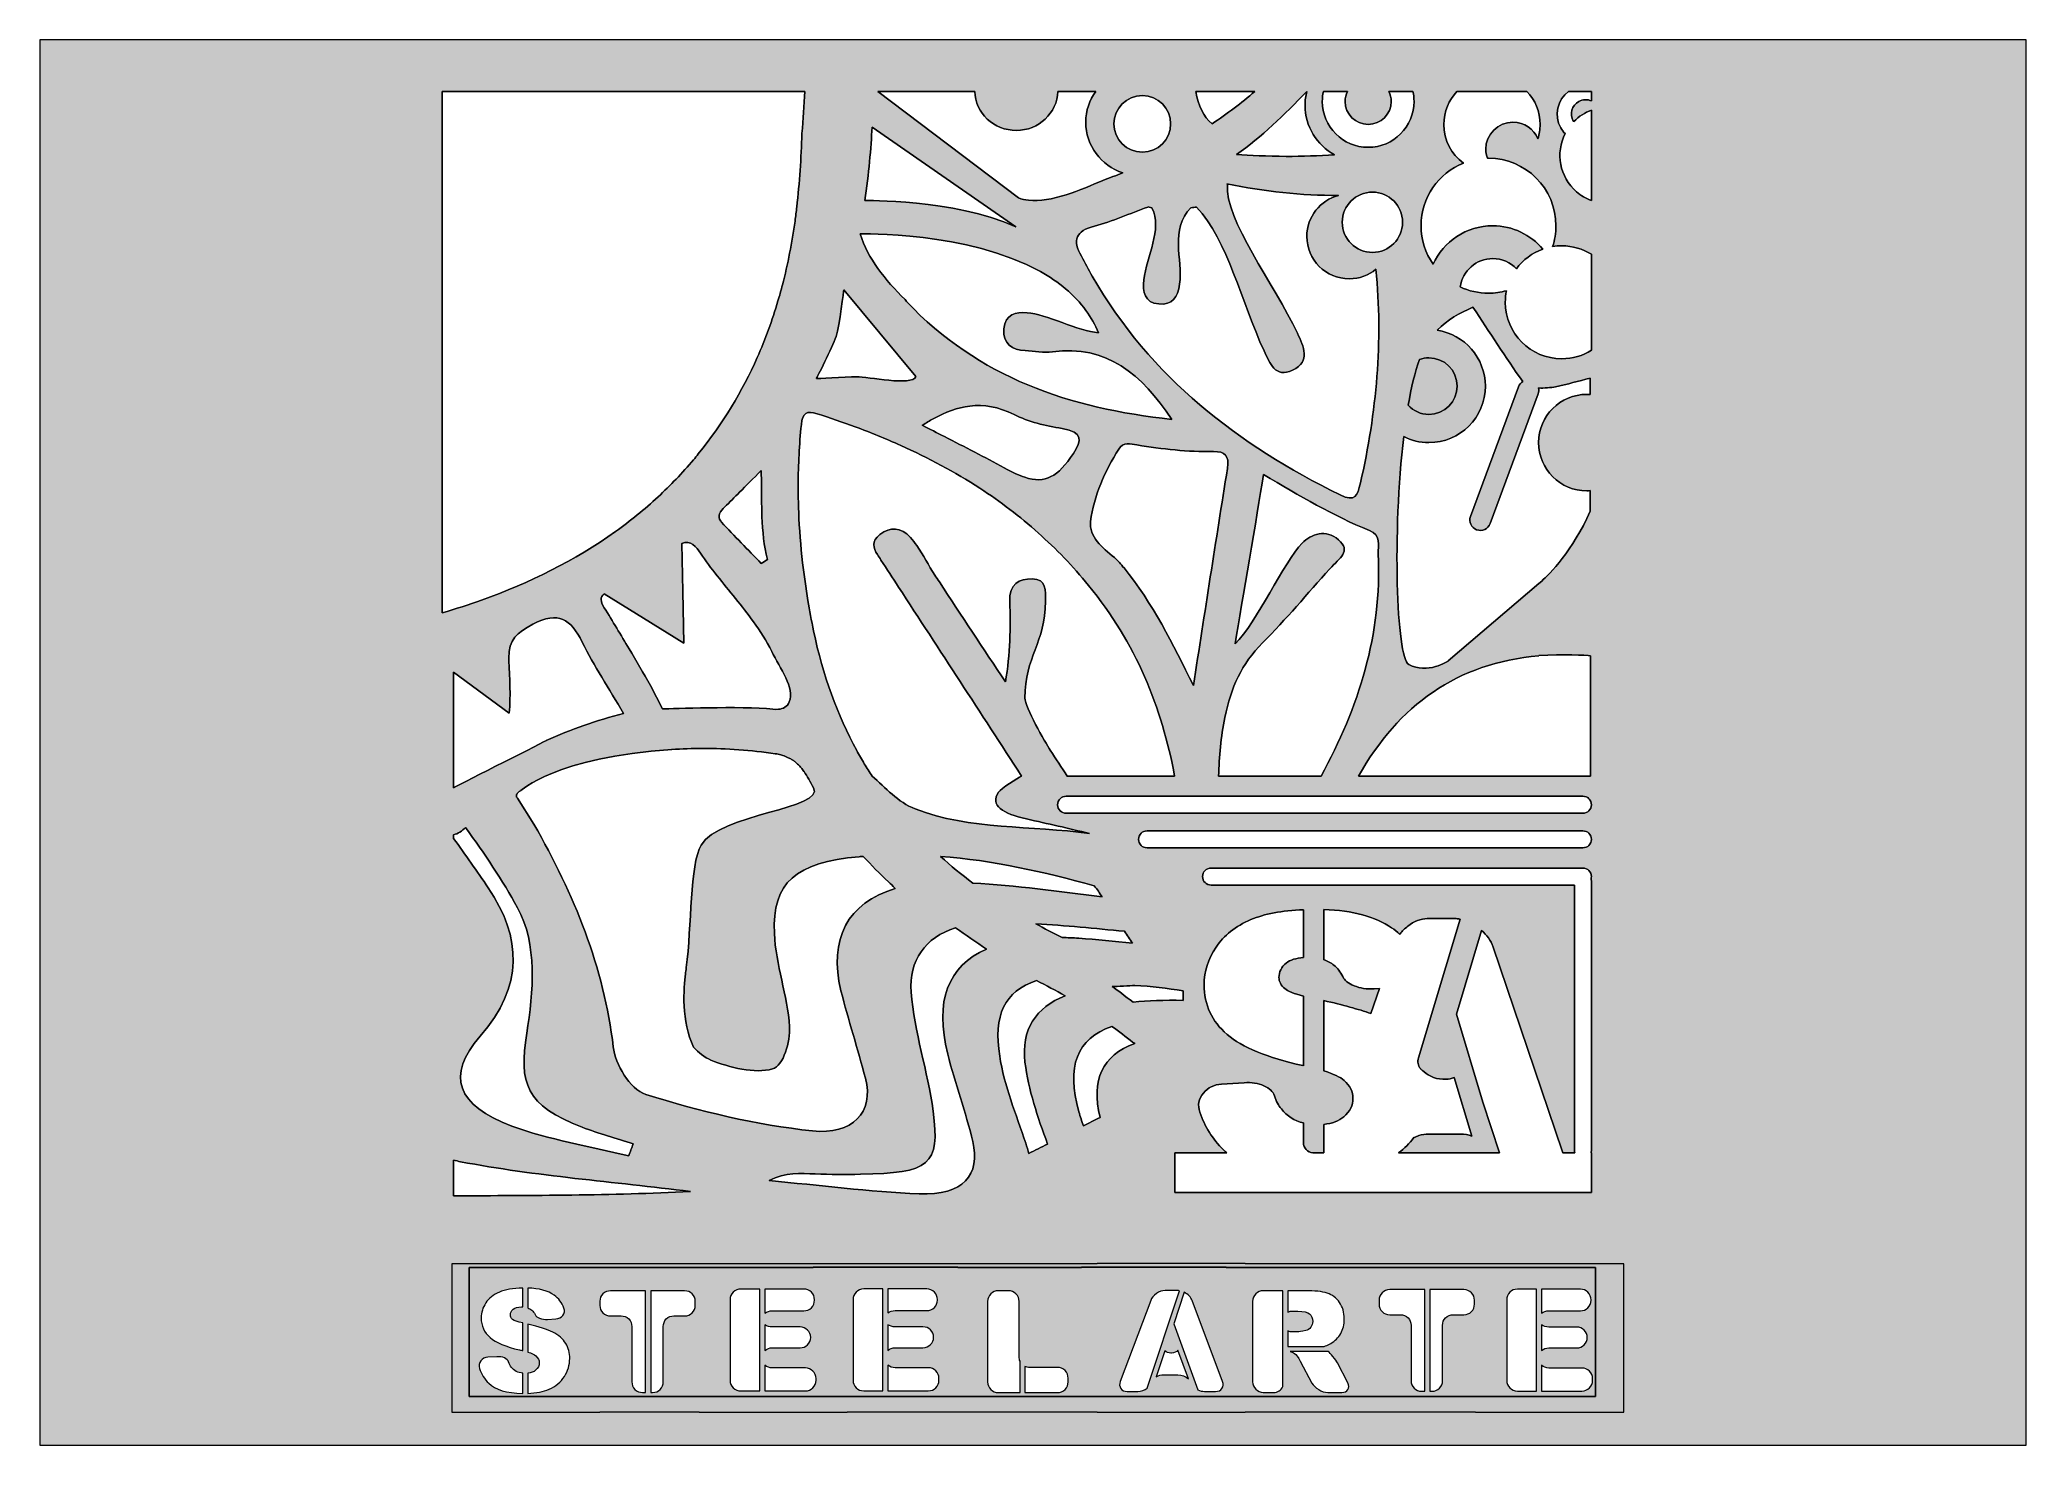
# Model space of a CAD drawing. Header units: inches. Extents: x 0 to 297, y -210 to 0.
import ezdxf

# ---------------------------------------------------------------- set-up
doc = ezdxf.new("R2010")
doc.units = ezdxf.units.IN
doc.header["$MEASUREMENT"] = 0
doc.layers.add('Layer 1', color=7, linetype='Continuous')

# ---------------------------------------------------------------- blocks, each defined once
blk = doc.blocks.new('block 2')
at = {"layer": 'Layer 1', "true_color": 0x181b14}
h = blk.add_hatch(color=250, dxfattribs=at)
h.dxf.hatch_style = 2
h.paths.add_polyline_path([(0, 0), (0, -210), (23.99, -210), (257.29, -210), (297, -210), (297, 0)])
edge = h.paths.add_edge_path()
edge.add_spline(control_points=[(228.57, -7.71), (228.57, -7.71), (231.99, -7.71), (231.99, -7.71), (231.99, -7.71), (231.99, -9.14), (231.99, -9.14), (231.4, -8.89), (230.7, -8.89), (230.09, -9.23), (229.06, -9.8), (228.69, -11.11), (229.27, -12.14), (229.29, -12.18), (229.32, -12.2), (229.34, -12.23), (230.11, -11.44), (231.02, -10.87), (231.99, -10.51), (231.99, -10.51), (231.99, -24.02), (231.99, -24.02), (231.19, -23.73), (230.43, -23.29), (229.75, -22.7), (227.21, -20.5), (226.6, -16.91), (228.04, -14.03), (227.8, -13.78), (227.59, -13.5), (227.41, -13.18), (226.36, -11.3), (226.9, -8.97), (228.57, -7.71)], knot_values=[0, 0, 0, 0, 1, 1, 1, 2, 2, 2, 3, 3, 3, 4, 4, 4, 5, 5, 5, 6, 6, 6, 7, 7, 7, 8, 8, 8, 9, 9, 9, 10, 10, 10, 11, 11, 11, 11], degree=3, periodic=1)
edge = h.paths.add_edge_path()
edge.add_spline(control_points=[(212.84, -18.44), (211.07, -17.12), (209.92, -15.03), (209.92, -12.65), (209.92, -10.74), (210.67, -9), (211.89, -7.71), (211.89, -7.71), (222.35, -7.71), (222.35, -7.71), (223.57, -9), (224.32, -10.74), (224.32, -12.65), (224.32, -13.4), (224.21, -14.11), (224, -14.79), (223.38, -13.33), (221.94, -12.31), (220.26, -12.31), (218.01, -12.31), (216.19, -14.13), (216.19, -16.37), (216.19, -16.84), (216.28, -17.29), (216.43, -17.71), (216.49, -17.71), (216.54, -17.7), (216.6, -17.7), (222.17, -17.7), (226.69, -22.22), (226.69, -27.79), (226.69, -28.88), (226.5, -29.92), (226.18, -30.91), (226.63, -30.83), (227.08, -30.78), (227.55, -30.78), (229.18, -30.78), (230.7, -31.26), (231.99, -32.06), (231.99, -32.06), (231.99, -46.4), (231.99, -46.4), (230.7, -47.2), (229.18, -47.67), (227.55, -47.67), (222.9, -47.67), (219.11, -43.88), (219.11, -39.23), (219.11, -38.64), (219.17, -38.06), (219.29, -37.5), (218.43, -37.74), (217.54, -37.88), (216.6, -37.88), (215.09, -37.88), (213.66, -37.53), (212.38, -36.94), (212.71, -34.55), (214.75, -32.69), (217.24, -32.69), (218.63, -32.69), (219.88, -33.28), (220.77, -34.22), (221.76, -32.88), (223.13, -31.85), (224.72, -31.28), (222.92, -29.15), (220.24, -27.79), (217.24, -27.79), (213.28, -27.79), (209.87, -30.15), (208.31, -33.53), (207.18, -31.9), (206.52, -29.92), (206.52, -27.79), (206.52, -23.55), (209.13, -19.93), (212.84, -18.44)], knot_values=[0, 0, 0, 0, 1, 1, 1, 2, 2, 2, 3, 3, 3, 4, 4, 4, 5, 5, 5, 6, 6, 6, 7, 7, 7, 8, 8, 8, 9, 9, 9, 10, 10, 10, 11, 11, 11, 12, 12, 12, 13, 13, 13, 14, 14, 14, 15, 15, 15, 16, 16, 16, 17, 17, 17, 18, 18, 18, 19, 19, 19, 20, 20, 20, 21, 21, 21, 22, 22, 22, 23, 23, 23, 24, 24, 24, 25, 25, 25, 26, 26, 26, 26], degree=3, periodic=1)
edge = h.paths.add_edge_path()
edge.add_spline(control_points=[(231.99, -125.67), (231.99, -125.67), (231.99, -166.02), (231.99, -166.02), (231.99, -166.12), (231.96, -166.21), (231.94, -166.31), (231.94, -166.31), (231.99, -166.31), (231.99, -166.31), (231.99, -166.31), (231.99, -172.22), (231.99, -172.22), (231.99, -172.22), (169.71, -172.22), (169.71, -172.22), (169.71, -172.22), (169.71, -166.31), (169.71, -166.31), (169.71, -166.31), (177.49, -166.31), (177.49, -166.31), (177.32, -166.16), (177.13, -166.02), (176.97, -165.87), (175.34, -164.26), (174.16, -162.38), (173.45, -160.23), (173.08, -159.19), (173.25, -158.25), (173.97, -157.39), (174.65, -156.56), (175.56, -156.11), (176.69, -156.03), (176.69, -156.03), (180.05, -155.84), (180.05, -155.84), (181.16, -155.76), (182.15, -155.92), (183.02, -156.31), (183.86, -156.69), (184.39, -157.19), (184.6, -157.78), (184.86, -158.59), (185.21, -159.25), (185.63, -159.76), (186.48, -160.83), (187.59, -161.51), (188.93, -161.85), (188.93, -161.85), (188.93, -164.79), (188.93, -164.79), (188.93, -165.58), (189.55, -166.23), (190.32, -166.29), (190.32, -166.29), (190.32, -166.3), (190.32, -166.3), (190.32, -166.3), (190.4, -166.3), (190.4, -166.3), (190.41, -166.3), (190.43, -166.31), (190.44, -166.31), (190.46, -166.31), (190.47, -166.3), (190.49, -166.3), (190.49, -166.3), (191.96, -166.31), (191.96, -166.31), (191.96, -166.31), (191.96, -164.79), (191.96, -164.79), (191.96, -164.79), (191.96, -162.06), (191.96, -162.06), (193.22, -161.93), (194.22, -161.55), (194.96, -160.93), (195.88, -160.13), (196.34, -159.21), (196.34, -158.17), (196.34, -157.16), (195.9, -156.27), (195, -155.49), (194.45, -155), (193.43, -154.52), (191.96, -154.05), (191.96, -154.05), (191.96, -143.56), (191.96, -143.56), (194.82, -144.2), (197.17, -144.85), (199.02, -145.51), (199.02, -145.51), (200.29, -141.76), (200.29, -141.76), (200.29, -141.76), (199.51, -141.81), (199.51, -141.81), (198.4, -141.89), (197.4, -141.73), (196.5, -141.34), (195.63, -141.01), (195.07, -140.55), (194.8, -139.98), (194.46, -139.28), (194.02, -138.71), (193.5, -138.27), (193.08, -137.94), (192.56, -137.67), (191.96, -137.46), (191.96, -137.46), (191.96, -129.96), (191.96, -129.96), (196.33, -130.11), (199.72, -131.02), (202.12, -132.68), (202.55, -132.98), (202.95, -133.31), (203.32, -133.67), (203.34, -133.65), (203.35, -133.63), (203.37, -133.61), (203.69, -133.19), (204.07, -132.8), (204.54, -132.45), (205.5, -131.7), (206.47, -131.32), (207.45, -131.32), (207.45, -131.32), (211.78, -131.32), (211.78, -131.32), (211.94, -131.32), (212.13, -131.35), (212.34, -131.4), (212.34, -131.4), (210.21, -138.51), (210.21, -138.51), (210.21, -138.51), (206.11, -152.11), (206.11, -152.11), (205.94, -152.69), (206.08, -153.28), (206.43, -153.72), (206.43, -153.72), (206.42, -153.73), (206.42, -153.73), (206.42, -153.73), (206.43, -153.73), (206.43, -153.74), (206.53, -153.85), (206.64, -153.95), (206.76, -154.04), (207.29, -154.51), (208.42, -155.33), (209.78, -155.3), (209.81, -155.3), (209.83, -155.29), (209.85, -155.29), (209.9, -155.29), (209.94, -155.3), (209.98, -155.3), (209.98, -155.3), (210.23, -155.3), (210.23, -155.3), (210.69, -155.3), (211.1, -155.21), (211.46, -155.05), (211.46, -155.05), (214.1, -163.81), (214.1, -163.81), (213.58, -163.62), (213.03, -163.5), (212.44, -163.5), (212.44, -163.5), (207.66, -163.5), (207.66, -163.5), (207.16, -163.5), (206.67, -163.58), (206.19, -163.74), (205.94, -163.82), (205.69, -163.92), (205.45, -164.04), (204.79, -164.89), (204.02, -165.64), (203.15, -166.31), (203.15, -166.31), (218.24, -166.31), (218.24, -166.31), (218.24, -166.31), (215.77, -158.76), (215.77, -158.76), (215.77, -158.76), (211.8, -145.57), (211.8, -145.57), (211.8, -145.57), (215.56, -133.1), (215.56, -133.1), (216.37, -133.76), (216.95, -134.58), (217.29, -135.56), (217.29, -135.56), (227.63, -165.99), (227.63, -165.99), (227.67, -166.1), (227.68, -166.2), (227.71, -166.31), (227.71, -166.31), (229.51, -166.31), (229.51, -166.31), (229.49, -166.21), (229.45, -166.12), (229.45, -166.02), (229.45, -166.02), (229.45, -126.31), (229.45, -126.31), (229.45, -126.31), (175.12, -126.31), (175.12, -126.31), (174.42, -126.31), (173.84, -125.74), (173.84, -125.04), (173.84, -124.34), (174.42, -123.77), (175.12, -123.77), (175.12, -123.77), (230.72, -123.77), (230.72, -123.77), (231.42, -123.77), (231.99, -124.34), (231.99, -125.04), (231.99, -125.15), (231.96, -125.25), (231.93, -125.36), (231.96, -125.46), (231.99, -125.56), (231.99, -125.67)], knot_values=[0, 0, 0, 0, 1, 1, 1, 2, 2, 2, 3, 3, 3, 4, 4, 4, 5, 5, 5, 6, 6, 6, 7, 7, 7, 8, 8, 8, 9, 9, 9, 10, 10, 10, 11, 11, 11, 12, 12, 12, 13, 13, 13, 14, 14, 14, 15, 15, 15, 16, 16, 16, 17, 17, 17, 18, 18, 18, 19, 19, 19, 20, 20, 20, 21, 21, 21, 22, 22, 22, 23, 23, 23, 24, 24, 24, 25, 25, 25, 26, 26, 26, 27, 27, 27, 28, 28, 28, 29, 29, 29, 30, 30, 30, 31, 31, 31, 32, 32, 32, 33, 33, 33, 34, 34, 34, 35, 35, 35, 36, 36, 36, 37, 37, 37, 38, 38, 38, 39, 39, 39, 40, 40, 40, 41, 41, 41, 42, 42, 42, 43, 43, 43, 44, 44, 44, 45, 45, 45, 46, 46, 46, 47, 47, 47, 48, 48, 48, 49, 49, 49, 50, 50, 50, 51, 51, 51, 52, 52, 52, 53, 53, 53, 54, 54, 54, 55, 55, 55, 56, 56, 56, 57, 57, 57, 58, 58, 58, 59, 59, 59, 60, 60, 60, 61, 61, 61, 62, 62, 62, 63, 63, 63, 64, 64, 64, 65, 65, 65, 66, 66, 66, 67, 67, 67, 68, 68, 68, 69, 69, 69, 70, 70, 70, 71, 71, 71, 72, 72, 72, 73, 73, 73, 74, 74, 74, 75, 75, 75, 76, 76, 76, 77, 77, 77, 78, 78, 78, 79, 79, 79, 79], degree=3, periodic=1)
edge = h.paths.add_edge_path()
edge.add_spline(control_points=[(158.52, -161.01), (157.68, -161.44), (156.86, -161.86), (156.03, -162.28), (155.8, -161.58), (155.56, -160.89), (155.36, -160.18), (153.47, -153.39), (155.01, -149.27), (160.31, -147.41), (161.35, -148.18), (162.39, -148.96), (163.4, -149.79), (163.5, -149.85), (163.6, -149.91), (163.71, -149.97), (158.83, -151.81), (157.2, -155.38), (158.52, -161.01)], knot_values=[0, 0, 0, 0, 1, 1, 1, 2, 2, 2, 3, 3, 3, 4, 4, 4, 5, 5, 5, 6, 6, 6, 6], degree=3, periodic=1)
edge = h.paths.add_edge_path()
edge.add_spline(control_points=[(147.3, -152.78), (147.8, -156.9), (149.2, -160.96), (150.67, -165), (149.73, -165.47), (148.81, -165.94), (147.89, -166.41), (147.75, -165.92), (147.6, -165.42), (147.42, -164.88), (145.98, -160.57), (144.2, -156.27), (143.52, -151.86), (142.57, -145.8), (144.21, -142.17), (149.03, -140.57), (150.48, -141.3), (151.9, -142.06), (153.3, -142.86), (148.92, -144.53), (146.71, -147.94), (147.3, -152.78)], knot_values=[0, 0, 0, 0, 1, 1, 1, 2, 2, 2, 3, 3, 3, 4, 4, 4, 5, 5, 5, 6, 6, 6, 7, 7, 7, 7], degree=3, periodic=1)
edge = h.paths.add_edge_path()
edge.add_spline(control_points=[(135.75, -151.55), (136.84, -155.94), (138.46, -160.24), (139.5, -164.62), (140.67, -169.55), (138.11, -172.73), (131.5, -172.44), (124, -172.11), (116.54, -171.15), (109.06, -170.46), (111.53, -169.13), (113.73, -169.37), (115.94, -169.47), (118.19, -169.56), (120.45, -169.56), (122.71, -169.52), (133.11, -169.33), (134.62, -168.2), (133.57, -160.08), (132.79, -154.12), (130.73, -148.24), (130.29, -142.28), (129.94, -137.56), (132.37, -134.14), (136.91, -132.68), (138.46, -133.73), (140, -134.8), (141.54, -135.87), (135.76, -138.39), (133.78, -143.63), (135.75, -151.55)], knot_values=[0, 0, 0, 0, 1, 1, 1, 2, 2, 2, 3, 3, 3, 4, 4, 4, 5, 5, 5, 6, 6, 6, 7, 7, 7, 8, 8, 8, 9, 9, 9, 10, 10, 10, 10], degree=3, periodic=1)
edge = h.paths.add_edge_path()
edge.add_spline(control_points=[(70.13, -92.82), (70.12, -92.66), (70.13, -92.53), (70.13, -92.39), (70.09, -89.58), (71.35, -88.59), (73.74, -87.33), (77.56, -85.32), (79.38, -86.52), (81.11, -90.01), (82.88, -93.57), (85.09, -96.9), (87.29, -100.66), (83.2, -101.68), (79.41, -103.09), (75.74, -104.68), (75.74, -104.68), (75.76, -104.7), (75.76, -104.7), (74.02, -105.58), (61.87, -111.75), (61.87, -111.75), (61.87, -111.75), (61.87, -94.49), (61.87, -94.49), (61.87, -94.49), (70.2, -100.62), (70.2, -100.62), (70.41, -98.01), (70.28, -95.4), (70.13, -92.82)], knot_values=[0, 0, 0, 0, 1, 1, 1, 2, 2, 2, 3, 3, 3, 4, 4, 4, 5, 5, 5, 6, 6, 6, 7, 7, 7, 8, 8, 8, 9, 9, 9, 10, 10, 10, 10], degree=3, periodic=1)
edge = h.paths.add_edge_path()
edge.add_spline(control_points=[(96.14, -82.42), (96.14, -82.42), (95.98, -75.28), (95.98, -75.28), (97.31, -74.61), (98.18, -75.85), (98.77, -76.72), (99.55, -77.88), (100.4, -78.99), (101.27, -80.08), (103.09, -82.37), (105, -84.58), (106.7, -86.95), (107.71, -88.35), (108.65, -89.81), (109.43, -91.38), (110.66, -93.86), (112.93, -96.91), (112.07, -98.92), (111.75, -99.67), (111.16, -99.97), (110.44, -100.04), (109.91, -100.09), (109.3, -100.02), (108.67, -99.91), (103.07, -99.6), (93.1, -99.99), (93.1, -99.99), (93.1, -99.99), (91.33, -96.47), (91.33, -96.47), (91.33, -96.47), (91.33, -96.47), (91.33, -96.47), (90.25, -94.65), (89.18, -92.82), (88.1, -90.99), (86.88, -88.94), (85.66, -86.9), (84.41, -84.87), (83.8, -83.89), (83.76, -83.32), (84.38, -82.77), (84.38, -82.77), (90.28, -86.42), (90.28, -86.42), (90.28, -86.42), (96.31, -90.16), (96.31, -90.16), (96.31, -90.16), (96.14, -82.42), (96.14, -82.42)], knot_values=[0, 0, 0, 0, 1, 1, 1, 2, 2, 2, 3, 3, 3, 4, 4, 4, 5, 5, 5, 6, 6, 6, 7, 7, 7, 8, 8, 8, 9, 9, 9, 10, 10, 10, 11, 11, 11, 12, 12, 12, 13, 13, 13, 14, 14, 14, 15, 15, 15, 16, 16, 16, 17, 17, 17, 17], degree=3, periodic=1)
edge = h.paths.add_edge_path()
edge.add_spline(control_points=[(102.41, -69.81), (103.14, -69.09), (103.87, -68.36), (104.64, -67.6), (105.62, -66.61), (106.66, -65.56), (107.86, -64.36), (107.89, -65.36), (107.9, -66.33), (107.91, -67.29), (107.92, -68.65), (107.93, -69.98), (107.98, -71.27), (108.07, -73.46), (108.27, -75.57), (108.8, -77.66), (108.49, -77.85), (108.18, -78.05), (107.87, -78.24), (105.88, -76.19), (103.85, -74.17), (101.92, -72.06), (101.88, -72.02), (101.86, -71.98), (101.83, -71.94), (101.21, -71.14), (101.76, -70.44), (102.41, -69.81)], knot_values=[0, 0, 0, 0, 1, 1, 1, 2, 2, 2, 3, 3, 3, 4, 4, 4, 5, 5, 5, 6, 6, 6, 7, 7, 7, 8, 8, 8, 9, 9, 9, 9], degree=3, periodic=1)
edge = h.paths.add_edge_path()
edge.add_spline(control_points=[(81.1, -162.48), (83.58, -163.42), (86.19, -164.16), (88.73, -164.99), (88.51, -165.59), (88.28, -166.18), (88.05, -166.78), (82.21, -165.33), (76.08, -164.36), (70.6, -162.31), (62.34, -159.23), (60.67, -154.8), (65.87, -148.86), (72.36, -141.45), (72.07, -134.09), (67.06, -126.72), (65.38, -124.24), (63.65, -121.77), (61.87, -119.33), (61.87, -119.33), (61.87, -118.78), (61.87, -118.78), (62.57, -118.66), (63.12, -118.19), (63.66, -117.71), (66.52, -121.61), (69.16, -125.59), (71.43, -129.68), (74.44, -135.09), (73.79, -142.27), (72.81, -148.45), (71.62, -155.91), (72.63, -159.24), (81.1, -162.48)], knot_values=[0, 0, 0, 0, 1, 1, 1, 2, 2, 2, 3, 3, 3, 4, 4, 4, 5, 5, 5, 6, 6, 6, 7, 7, 7, 8, 8, 8, 9, 9, 9, 10, 10, 10, 11, 11, 11, 11], degree=3, periodic=1)
edge = h.paths.add_edge_path()
edge.add_spline(control_points=[(61.87, -172.76), (61.87, -172.76), (61.87, -167.39), (61.87, -167.39), (62.22, -167.47), (62.55, -167.57), (62.92, -167.64), (74.18, -169.77), (85.81, -170.65), (97.28, -172.08), (85.43, -172.73), (73.65, -172.64), (61.87, -172.76)], knot_values=[0, 0, 0, 0, 1, 1, 1, 2, 2, 2, 3, 3, 3, 4, 4, 4, 4], degree=3, periodic=1)
edge = h.paths.add_edge_path()
edge.add_spline(control_points=[(90.63, -157.59), (88.15, -156.81), (86.05, -153.03), (85.75, -150.48), (84.35, -138.59), (79.87, -127.67), (73.89, -117.22), (73.89, -117.22), (71.42, -113.34), (71.42, -113.34), (71.38, -113.29), (71.35, -113.24), (71.32, -113.19), (71.32, -113.19), (71.3, -113.15), (71.3, -113.15), (71.3, -113.15), (71.3, -113.16), (71.3, -113.16), (71.27, -113.09), (71.26, -113.02), (71.26, -112.95), (71.26, -112.91), (71.28, -112.87), (71.29, -112.82), (71.28, -112.81), (71.27, -112.79), (71.26, -112.77), (71.27, -112.77), (71.29, -112.76), (71.31, -112.75), (71.39, -112.55), (71.59, -112.37), (71.88, -112.21), (71.88, -112.21), (71.87, -112.22), (71.87, -112.22), (71.87, -112.22), (77.12, -107.21), (94.52, -106.05), (94.52, -106.05), (94.46, -106.06), (94.46, -106.06), (96.01, -105.95), (97.58, -105.88), (99.16, -105.88), (102.7, -105.88), (106.31, -106.14), (109.97, -106.68), (110.25, -106.72), (110.52, -106.78), (110.78, -106.85), (110.9, -106.88), (111.01, -106.92), (111.12, -106.95), (111.25, -106.99), (111.39, -107.03), (111.51, -107.08), (111.58, -107.11), (111.65, -107.14), (111.72, -107.17), (111.78, -107.21), (111.85, -107.23), (111.92, -107.27), (112, -107.31), (112.09, -107.34), (112.17, -107.39), (112.32, -107.47), (112.46, -107.56), (112.6, -107.66), (112.66, -107.69), (112.71, -107.73), (112.77, -107.77), (112.92, -107.88), (113.06, -108), (113.2, -108.12), (113.24, -108.16), (113.28, -108.19), (113.31, -108.22), (113.46, -108.36), (113.61, -108.51), (113.75, -108.68), (113.77, -108.7), (113.79, -108.72), (113.81, -108.75), (113.89, -108.84), (113.96, -108.94), (114.03, -109.03), (114.1, -109.12), (114.17, -109.21), (114.24, -109.31), (114.25, -109.32), (114.26, -109.34), (114.27, -109.35), (114.27, -109.35), (114.27, -109.35), (114.27, -109.35), (114.51, -109.7), (114.75, -110.06), (114.97, -110.48), (115.19, -110.91), (115.44, -111.33), (115.68, -111.75), (115.67, -111.75), (115.67, -111.75), (115.67, -111.75), (117.52, -114.87), (101.57, -115.7), (98.89, -120.33), (97.15, -123.32), (97.49, -132.38), (96.67, -138.64), (96.67, -138.64), (96.67, -138.64), (96.67, -138.64), (96.67, -138.64), (96.66, -138.66), (96.66, -138.7), (96.62, -139), (96.57, -139.29), (96.53, -139.57), (96.27, -141.63), (95.89, -146.7), (97.75, -150.51), (98.49, -151.34), (99.35, -152.05), (100.32, -152.45), (103.07, -153.58), (106.94, -154.5), (109.57, -153.78), (111.2, -153.33), (112.24, -149.64), (112.1, -147.46), (111.8, -142.8), (110.04, -138.19), (109.83, -133.53), (109.49, -125.9), (112.99, -122.94), (122.5, -122.06), (122.71, -122.05), (122.92, -122.04), (123.13, -122.02), (124.33, -123.34), (125.59, -124.61), (126.91, -125.83), (127.24, -126.14), (127.54, -126.43), (127.77, -126.72), (127.82, -126.75), (127.86, -126.78), (127.91, -126.81), (120.79, -128.91), (117.89, -134.42), (119.79, -142.09), (120.88, -146.47), (122.31, -150.8), (123.45, -155.17), (124.78, -160.25), (121.49, -163.68), (115.55, -163.04), (107.06, -162.14), (98.62, -160.09), (90.63, -157.59)], knot_values=[0, 0, 0, 0, 1, 1, 1, 2, 2, 2, 3, 3, 3, 4, 4, 4, 5, 5, 5, 6, 6, 6, 7, 7, 7, 8, 8, 8, 9, 9, 9, 10, 10, 10, 11, 11, 11, 12, 12, 12, 13, 13, 13, 14, 14, 14, 15, 15, 15, 16, 16, 16, 17, 17, 17, 18, 18, 18, 19, 19, 19, 20, 20, 20, 21, 21, 21, 22, 22, 22, 23, 23, 23, 24, 24, 24, 25, 25, 25, 26, 26, 26, 27, 27, 27, 28, 28, 28, 29, 29, 29, 30, 30, 30, 31, 31, 31, 32, 32, 32, 33, 33, 33, 34, 34, 34, 35, 35, 35, 36, 36, 36, 37, 37, 37, 38, 38, 38, 39, 39, 39, 40, 40, 40, 41, 41, 41, 42, 42, 42, 43, 43, 43, 44, 44, 44, 45, 45, 45, 46, 46, 46, 47, 47, 47, 48, 48, 48, 49, 49, 49, 50, 50, 50, 51, 51, 51, 52, 52, 52, 53, 53, 53, 54, 54, 54, 54], degree=3, periodic=1)
edge = h.paths.add_edge_path()
edge.add_spline(control_points=[(139.51, -126.01), (137.82, -124.74), (136.21, -123.41), (134.66, -122.01), (142.54, -122.6), (150.15, -124.34), (157.66, -126.42), (158.08, -126.93), (158.47, -127.48), (158.84, -128.08), (152.4, -127.24), (145.97, -126.36), (139.51, -126.01)], knot_values=[0, 0, 0, 0, 1, 1, 1, 2, 2, 2, 3, 3, 3, 4, 4, 4, 4], degree=3, periodic=1)
edge = h.paths.add_edge_path()
edge.add_spline(control_points=[(152.85, -134.15), (151.52, -133.48), (150.21, -132.79), (148.92, -132.08), (153.34, -132.34), (157.76, -132.8), (162.17, -133.2), (162.57, -133.8), (162.97, -134.39), (163.36, -134.99), (160.69, -134.71), (158.02, -134.42), (155.34, -134.25), (154.48, -134.19), (153.66, -134.16), (152.85, -134.15)], knot_values=[0, 0, 0, 0, 1, 1, 1, 2, 2, 2, 3, 3, 3, 4, 4, 4, 5, 5, 5, 5], degree=3, periodic=1)
edge = h.paths.add_edge_path()
edge.add_spline(control_points=[(163.48, -143.8), (162.31, -142.94), (161, -141.88), (160.35, -141.47), (161.1, -141.44), (162.92, -141.32), (163.74, -141.33), (166.15, -141.35), (168.56, -141.74), (170.97, -142.12), (170.97, -142.12), (170.97, -143.54), (170.97, -143.54), (170.96, -143.54), (170.95, -143.54), (170.94, -143.54), (168.12, -143.47), (165.64, -143.56), (163.48, -143.8)], knot_values=[0, 0, 0, 0, 1, 1, 1, 2, 2, 2, 3, 3, 3, 4, 4, 4, 5, 5, 5, 6, 6, 6, 6], degree=3, periodic=1)
edge = h.paths.add_edge_path()
edge.add_spline(control_points=[(186.14, -141.77), (186.59, -142.17), (187.52, -142.54), (188.93, -142.88), (188.93, -142.88), (188.93, -153.3), (188.93, -153.3), (188.9, -153.29), (188.87, -153.28), (188.83, -153.27), (183.53, -152.08), (179.76, -150.53), (177.52, -148.61), (175.23, -146.67), (174.08, -144.19), (174.08, -141.19), (174.08, -139.22), (174.68, -137.35), (175.86, -135.59), (177.02, -133.83), (178.76, -132.46), (181.08, -131.47), (183.07, -130.61), (185.69, -130.12), (188.93, -129.99), (188.93, -129.99), (188.93, -137.14), (188.93, -137.14), (187.82, -137.21), (186.95, -137.48), (186.34, -137.96), (185.63, -138.56), (185.27, -139.27), (185.27, -140.1), (185.27, -140.72), (185.56, -141.28), (186.14, -141.77)], knot_values=[0, 0, 0, 0, 1, 1, 1, 2, 2, 2, 3, 3, 3, 4, 4, 4, 5, 5, 5, 6, 6, 6, 7, 7, 7, 8, 8, 8, 9, 9, 9, 10, 10, 10, 11, 11, 11, 12, 12, 12, 12], degree=3, periodic=1)
edge = h.paths.add_edge_path()
edge.add_spline(control_points=[(230.72, -120.74), (230.72, -120.74), (165.55, -120.74), (165.55, -120.74), (164.85, -120.74), (164.28, -120.17), (164.28, -119.47), (164.28, -118.77), (164.85, -118.2), (165.55, -118.2), (165.55, -118.2), (230.72, -118.2), (230.72, -118.2), (231.42, -118.2), (231.99, -118.77), (231.99, -119.47), (231.99, -120.17), (231.42, -120.74), (230.72, -120.74)], knot_values=[0, 0, 0, 0, 1, 1, 1, 2, 2, 2, 3, 3, 3, 4, 4, 4, 5, 5, 5, 6, 6, 6, 6], degree=3, periodic=1)
edge = h.paths.add_edge_path()
edge.add_spline(control_points=[(230.72, -115.57), (230.72, -115.57), (153.45, -115.57), (153.45, -115.57), (152.75, -115.57), (152.17, -115), (152.17, -114.3), (152.17, -113.6), (152.75, -113.02), (153.45, -113.02), (153.45, -113.02), (230.72, -113.02), (230.72, -113.02), (231.42, -113.02), (231.99, -113.6), (231.99, -114.3), (231.99, -115), (231.42, -115.57), (230.72, -115.57)], knot_values=[0, 0, 0, 0, 1, 1, 1, 2, 2, 2, 3, 3, 3, 4, 4, 4, 5, 5, 5, 6, 6, 6, 6], degree=3, periodic=1)
edge = h.paths.add_edge_path()
edge.add_spline(control_points=[(194.17, -74.71), (192.3, -73.09), (190.1, -73.82), (188.72, -75.24), (186.04, -77.99), (181.91, -87.15), (178.73, -90.25), (179.73, -83.8), (181.97, -71.35), (182.96, -64.98), (188.4, -68.16), (193.4, -71.14), (198.79, -73.31), (200.59, -74.04), (200.07, -75.54), (200.12, -76.83), (200.65, -88.86), (197.22, -99.78), (191.56, -110.03), (191.56, -110.03), (176.25, -110.03), (176.25, -110.03), (176.32, -107.11), (176.59, -104.19), (177.19, -101.25), (178.09, -96.81), (179.68, -93.26), (182.81, -90.13), (186.32, -86.61), (189.52, -82.75), (192.88, -79.07), (194.38, -77.42), (196.13, -76.4), (194.17, -74.71)], knot_values=[0, 0, 0, 0, 1, 1, 1, 2, 2, 2, 3, 3, 3, 4, 4, 4, 5, 5, 5, 6, 6, 6, 7, 7, 7, 8, 8, 8, 9, 9, 9, 10, 10, 10, 11, 11, 11, 11], degree=3, periodic=1)
edge = h.paths.add_edge_path()
edge.add_spline(control_points=[(208.94, -43.41), (210.45, -41.88), (212.31, -40.77), (214.28, -39.97), (216.71, -43.7), (219.17, -47.41), (221.71, -51.07), (221.43, -51.25), (221.21, -51.51), (221.09, -51.84), (221.09, -51.84), (213.91, -71.21), (213.91, -71.21), (213.61, -72.01), (214.02, -72.92), (214.83, -73.22), (215.64, -73.52), (216.55, -73.1), (216.84, -72.29), (216.84, -72.29), (224.02, -52.92), (224.02, -52.92), (224.13, -52.63), (224.14, -52.32), (224.08, -52.03), (224.95, -52.07), (225.91, -51.99), (226.63, -51.84), (228.38, -51.46), (230.1, -51.02), (231.79, -50.54), (231.79, -50.54), (231.79, -53.01), (231.79, -53.01), (231.63, -53), (231.47, -52.99), (231.3, -52.99), (227.32, -52.99), (224.1, -56.21), (224.1, -60.19), (224.1, -64.17), (227.32, -67.4), (231.3, -67.4), (231.47, -67.4), (231.63, -67.38), (231.79, -67.37), (231.79, -67.37), (231.79, -70.45), (231.79, -70.45), (229.19, -76.39), (225.73, -79.83), (224.55, -80.88), (224.55, -80.88), (224.13, -81.24), (224.13, -81.24), (224.13, -81.24), (224.13, -81.24), (224.13, -81.24), (224.13, -81.24), (210.59, -92.81), (210.59, -92.81), (210.59, -92.81), (207.41, -94.91), (204.68, -93.33), (202.79, -92.24), (202.24, -73.47), (203.92, -59.3), (205.06, -59.86), (206.34, -60.19), (207.69, -60.19), (212.35, -60.19), (216.13, -56.41), (216.13, -51.75), (216.13, -47.52), (213, -44.02), (208.94, -43.41)], knot_values=[0, 0, 0, 0, 1, 1, 1, 2, 2, 2, 3, 3, 3, 4, 4, 4, 5, 5, 5, 6, 6, 6, 7, 7, 7, 8, 8, 8, 9, 9, 9, 10, 10, 10, 11, 11, 11, 12, 12, 12, 13, 13, 13, 14, 14, 14, 15, 15, 15, 16, 16, 16, 17, 17, 17, 18, 18, 18, 19, 19, 19, 20, 20, 20, 21, 21, 21, 22, 22, 22, 23, 23, 23, 24, 24, 24, 25, 25, 25, 25], degree=3, periodic=1)
edge = h.paths.add_edge_path()
edge.add_spline(control_points=[(199.25, -31.78), (196.76, -31.78), (194.74, -29.76), (194.74, -27.27), (194.74, -24.78), (196.76, -22.77), (199.25, -22.77), (201.74, -22.77), (203.75, -24.78), (203.75, -27.27), (203.75, -29.76), (201.74, -31.78), (199.25, -31.78)], knot_values=[0, 0, 0, 0, 1, 1, 1, 2, 2, 2, 3, 3, 3, 4, 4, 4, 4], degree=3, periodic=1)
edge = h.paths.add_edge_path()
edge.add_spline(control_points=[(224.12, -92.06), (224.12, -92.06), (224.12, -92.02), (224.12, -92.02), (227.7, -91.77), (231.19, -91.98), (231.87, -92.03), (231.87, -92.03), (231.87, -110.03), (231.87, -110.03), (231.87, -110.03), (202.03, -110.03), (202.03, -110.03), (202.03, -110.03), (197.17, -110.03), (197.17, -110.03), (203.17, -99.42), (211.9, -93.1), (224.12, -92.06)], knot_values=[0, 0, 0, 0, 1, 1, 1, 2, 2, 2, 3, 3, 3, 4, 4, 4, 5, 5, 5, 6, 6, 6, 6], degree=3, periodic=1)
edge = h.paths.add_edge_path()
edge.add_spline(control_points=[(177.58, -64.04), (175.83, -74.86), (174.17, -85.68), (172.48, -96.5), (169.36, -90.24), (166.41, -84.18), (162.11, -78.92), (161.72, -78.44), (161.11, -77.75), (160.66, -77.38), (158.84, -75.9), (156.85, -74.24), (157.12, -71.96), (157.58, -68.12), (159.25, -64.47), (161.33, -61.15), (162, -60.08), (163.1, -60.39), (164.04, -60.54), (167.83, -61.15), (171.63, -61.59), (175.47, -61.53), (177.19, -61.51), (177.89, -62.13), (177.58, -64.04)], knot_values=[0, 0, 0, 0, 1, 1, 1, 2, 2, 2, 3, 3, 3, 4, 4, 4, 5, 5, 5, 6, 6, 6, 7, 7, 7, 8, 8, 8, 8], degree=3, periodic=1)
edge = h.paths.add_edge_path()
edge.add_spline(control_points=[(207.69, -47.52), (210.02, -47.52), (211.92, -49.42), (211.92, -51.75), (211.92, -54.08), (210.02, -55.98), (207.69, -55.98), (206.47, -55.98), (205.37, -55.45), (204.6, -54.62), (205.05, -51.96), (205.61, -49.62), (206.28, -47.78), (206.72, -47.62), (207.19, -47.52), (207.69, -47.52)], knot_values=[0, 0, 0, 0, 1, 1, 1, 2, 2, 2, 3, 3, 3, 4, 4, 4, 5, 5, 5, 5], degree=3, periodic=1)
edge = h.paths.add_edge_path()
edge.add_spline(control_points=[(191.92, -7.71), (191.92, -7.71), (195.54, -7.71), (195.54, -7.71), (195.31, -8.16), (195.17, -8.67), (195.17, -9.21), (195.17, -11.11), (196.72, -12.65), (198.61, -12.65), (200.51, -12.65), (202.05, -11.11), (202.05, -9.21), (202.05, -8.67), (201.91, -8.16), (201.69, -7.71), (201.69, -7.71), (205.3, -7.71), (205.3, -7.71), (205.41, -8.19), (205.47, -8.7), (205.47, -9.21), (205.47, -13), (202.39, -16.07), (198.61, -16.07), (194.83, -16.07), (191.75, -13), (191.75, -9.21), (191.75, -8.7), (191.82, -8.19), (191.92, -7.71)], knot_values=[0, 0, 0, 0, 1, 1, 1, 2, 2, 2, 3, 3, 3, 4, 4, 4, 5, 5, 5, 6, 6, 6, 7, 7, 7, 8, 8, 8, 9, 9, 9, 10, 10, 10, 10], degree=3, periodic=1)
edge = h.paths.add_edge_path()
edge.add_spline(control_points=[(189.44, -7.71), (189.27, -8.37), (189.17, -9.06), (189.17, -9.77), (189.17, -12.97), (190.95, -15.75), (193.57, -17.19), (191.16, -17.34), (188.77, -17.44), (186.37, -17.42), (183.44, -17.39), (180.98, -17.32), (178.91, -17.15), (182.73, -14.56), (186.01, -11.23), (189.44, -7.71)], knot_values=[0, 0, 0, 0, 1, 1, 1, 2, 2, 2, 3, 3, 3, 4, 4, 4, 5, 5, 5, 5], degree=3, periodic=1)
edge = h.paths.add_edge_path()
edge.add_spline(control_points=[(181.67, -7.71), (179.65, -9.47), (177.52, -11.08), (175.27, -12.56), (173.98, -11.47), (173.25, -9.91), (172.84, -7.71), (172.84, -7.71), (181.67, -7.71), (181.67, -7.71)], knot_values=[0, 0, 0, 0, 1, 1, 1, 2, 2, 2, 3, 3, 3, 3], degree=3, periodic=1)
edge = h.paths.add_edge_path()
edge.add_spline(control_points=[(172.11, -25.1), (172.4, -25.07), (172.68, -25.03), (172.96, -25), (177.61, -29.92), (179.69, -39.33), (183.05, -46.49), (183.92, -48.33), (184.7, -50.61), (187.32, -49.36), (190.07, -48.04), (188.95, -45.83), (188.02, -43.86), (184.56, -36.44), (177.12, -26.81), (177.56, -21.64), (177.56, -21.59), (177.52, -21.56), (177.5, -21.51), (183.08, -22.69), (188.64, -23.28), (194.17, -23.25), (191.45, -23.97), (189.44, -26.43), (189.44, -29.38), (189.44, -32.88), (192.28, -35.72), (195.78, -35.72), (197.3, -35.72), (198.69, -35.18), (199.78, -34.29), (200.82, -45.01), (199.88, -55.65), (197.45, -66.22), (197, -68.16), (196.66, -69.11), (194.42, -68.01), (179.19, -60.5), (166.1, -50.51), (157.36, -35.32), (156.79, -34.34), (156.28, -33.33), (155.73, -32.34), (154.39, -29.93), (154.89, -28.57), (157.68, -27.85), (160.4, -27.14), (163.01, -25.96), (165.68, -24.99), (165.78, -24.96), (165.92, -25.04), (166.29, -25.13), (167.88, -28.4), (165.47, -32.28), (165.08, -35.88), (164.88, -37.68), (165.13, -39.28), (167.32, -39.48), (169.33, -39.66), (170.15, -38.47), (170.41, -36.54), (170.92, -32.72), (168.9, -28.39), (172.11, -25.1)], knot_values=[0, 0, 0, 0, 1, 1, 1, 2, 2, 2, 3, 3, 3, 4, 4, 4, 5, 5, 5, 6, 6, 6, 7, 7, 7, 8, 8, 8, 9, 9, 9, 10, 10, 10, 11, 11, 11, 12, 12, 12, 13, 13, 13, 14, 14, 14, 15, 15, 15, 16, 16, 16, 17, 17, 17, 18, 18, 18, 19, 19, 19, 20, 20, 20, 21, 21, 21, 21], degree=3, periodic=1)
edge = h.paths.add_edge_path()
edge.add_spline(control_points=[(164.85, -8.33), (167.18, -8.33), (169.08, -10.23), (169.08, -12.56), (169.08, -14.9), (167.18, -16.8), (164.85, -16.8), (162.51, -16.8), (160.61, -14.9), (160.61, -12.56), (160.61, -10.23), (162.51, -8.33), (164.85, -8.33)], knot_values=[0, 0, 0, 0, 1, 1, 1, 2, 2, 2, 3, 3, 3, 4, 4, 4, 4], degree=3, periodic=1)
edge = h.paths.add_edge_path()
edge.add_spline(control_points=[(139.78, -7.71), (139.89, -10.95), (142.63, -13.55), (146, -13.55), (149.37, -13.55), (152.1, -10.95), (152.22, -7.71), (152.22, -7.71), (157.89, -7.71), (157.89, -7.71), (156.95, -9.01), (156.38, -10.6), (156.38, -12.31), (156.38, -15.81), (158.69, -18.79), (161.91, -19.9), (160.94, -20.27), (159.96, -20.64), (158.92, -21.01), (155.81, -22.37), (151.14, -24.4), (147.82, -23.96), (147.31, -23.94), (146.81, -23.82), (146.32, -23.63), (146.32, -23.63), (125.3, -7.71), (125.3, -7.71), (125.3, -7.71), (139.78, -7.71), (139.78, -7.71)], knot_values=[0, 0, 0, 0, 1, 1, 1, 2, 2, 2, 3, 3, 3, 4, 4, 4, 5, 5, 5, 6, 6, 6, 7, 7, 7, 8, 8, 8, 9, 9, 9, 10, 10, 10, 10], degree=3, periodic=1)
edge = h.paths.add_edge_path()
edge.add_spline(control_points=[(124.45, -13.04), (124.45, -13.04), (145.95, -27.94), (145.95, -27.94), (136.45, -23.71), (123.36, -24.04), (123.36, -24.04), (123.95, -20.05), (124.27, -16.17), (124.45, -13.04)], knot_values=[0, 0, 0, 0, 1, 1, 1, 2, 2, 2, 3, 3, 3, 3], degree=3, periodic=1)
edge = h.paths.add_edge_path()
edge.add_spline(control_points=[(149.63, -34.65), (152.32, -36.15), (154.68, -38.06), (156.42, -40.46), (157.16, -41.48), (157.79, -42.58), (158.28, -43.78), (155.34, -43.58), (150.34, -40.93), (147.64, -40.78), (145.91, -40.68), (144.34, -40.97), (144.16, -43.19), (143.97, -45.5), (145.37, -46.31), (147.34, -46.45), (148.7, -46.55), (150.08, -46.81), (151.41, -46.63), (159.55, -45.54), (164.74, -49.99), (169.26, -56.72), (153.96, -55.1), (140.38, -50.48), (129.59, -39.13), (129.51, -39.04), (129.45, -38.92), (129.37, -38.83), (126.37, -35.82), (123.82, -32.71), (122.66, -29.02), (122.66, -29.02), (138.73, -28.56), (149.63, -34.65)], knot_values=[0, 0, 0, 0, 1, 1, 1, 2, 2, 2, 3, 3, 3, 4, 4, 4, 5, 5, 5, 6, 6, 6, 7, 7, 7, 8, 8, 8, 9, 9, 9, 10, 10, 10, 11, 11, 11, 11], degree=3, periodic=1)
edge = h.paths.add_edge_path()
edge.add_spline(control_points=[(154.54, -61.8), (152.23, -65.31), (150.33, -66.37), (147.27, -65.38), (146.36, -65.09), (145.36, -64.63), (144.2, -63.98), (141.3, -62.36), (138.31, -60.85), (135.25, -59.29), (134.16, -58.73), (133.06, -58.17), (131.95, -57.6), (132.5, -57.25), (133.04, -56.92), (133.59, -56.63), (135.41, -55.63), (137.21, -54.95), (139.06, -54.73), (141.16, -54.48), (143.33, -54.83), (145.68, -56.01), (147.81, -57.08), (150.38, -57.67), (152.85, -58.09), (156.03, -58.65), (155.81, -59.88), (154.54, -61.8)], knot_values=[0, 0, 0, 0, 1, 1, 1, 2, 2, 2, 3, 3, 3, 4, 4, 4, 5, 5, 5, 6, 6, 6, 7, 7, 7, 8, 8, 8, 9, 9, 9, 9], degree=3, periodic=1)
edge = h.paths.add_edge_path()
edge.add_spline(control_points=[(119.06, -44.32), (119.58, -42.64), (120.22, -37.38), (120.22, -37.38), (120.22, -37.38), (131, -50.33), (131, -50.33), (130.43, -51.79), (123.74, -50.34), (122.17, -50.36), (120.31, -50.38), (116.11, -50.63), (116.11, -50.63), (116.11, -50.63), (118.54, -45.98), (119.06, -44.32)], knot_values=[0, 0, 0, 0, 1, 1, 1, 2, 2, 2, 3, 3, 3, 4, 4, 4, 5, 5, 5, 5], degree=3, periodic=1)
edge = h.paths.add_edge_path()
edge.add_spline(control_points=[(116.22, -55.87), (118.14, -56.49), (120.04, -57.13), (121.91, -57.83), (124.22, -58.68), (126.49, -59.61), (128.72, -60.61), (132.84, -62.46), (136.81, -64.57), (140.57, -67.02), (143.62, -69.01), (146.53, -71.23), (149.3, -73.7), (151.95, -76.06), (154.46, -78.65), (156.81, -81.52), (163.87, -90.13), (167.74, -99.75), (169.68, -110.03), (169.68, -110.03), (153.63, -110.03), (153.63, -110.03), (152.78, -108.74), (151.93, -107.45), (151.08, -106.17), (150.31, -105), (147.29, -99.62), (147.29, -98.36), (147.27, -92.16), (150.38, -90.11), (150.37, -83.9), (150.36, -82.36), (150.51, -80.54), (148.4, -80.54), (146.42, -80.54), (144.9, -81.29), (145.02, -83.94), (145.2, -87.83), (145.07, -91.73), (144.39, -95.96), (141.09, -90.98), (137.76, -86.02), (134.5, -81.01), (134.27, -80.67), (134.04, -80.33), (133.82, -79.99), (132.88, -78.54), (132.13, -76.97), (131.13, -75.56), (130.83, -75.14), (130.52, -74.74), (130.17, -74.36), (128.73, -72.81), (127.18, -72.7), (125.59, -73.94), (124.31, -74.94), (124.63, -75.92), (125.23, -76.91), (125.4, -77.18), (125.59, -77.46), (125.77, -77.74), (126.65, -79.09), (127.52, -80.43), (128.4, -81.78), (134.54, -91.18), (140.68, -100.6), (146.79, -110.03), (146.79, -110.03), (146.79, -110.03), (146.79, -110.03), (146.79, -110.03), (146.79, -110.03), (146.79, -110.03), (146.26, -110.3), (143.69, -111.89), (143.34, -112.41), (142.02, -114.41), (143.97, -115.63), (147.53, -116.42), (150.69, -117.11), (153.82, -117.85), (156.95, -118.6), (148.26, -117.38), (139.07, -118.09), (130.89, -114.93), (128.3, -113.93), (126.45, -111.73), (124.43, -110.03), (124.43, -110.03), (124.43, -110.03), (124.43, -110.03), (124.43, -110.03), (124.43, -110.02), (124.43, -110.02), (124.23, -109.72), (124.05, -109.41), (123.85, -109.1), (123.66, -108.8), (123.47, -108.49), (123.28, -108.18), (122.89, -107.53), (122.51, -106.87), (122.14, -106.2), (119.27, -100.93), (117.09, -95), (115.69, -88.31), (115.38, -86.8), (115.1, -85.28), (114.85, -83.77), (114.54, -81.9), (114.27, -80.03), (114.06, -78.16), (113.77, -75.64), (113.57, -73.11), (113.47, -70.57), (113.41, -69.21), (113.39, -67.84), (113.39, -66.47), (113.41, -63.49), (113.55, -60.5), (113.87, -57.51), (114.06, -55.73), (114.68, -55.38), (116.22, -55.87)], knot_values=[0, 0, 0, 0, 1, 1, 1, 2, 2, 2, 3, 3, 3, 4, 4, 4, 5, 5, 5, 6, 6, 6, 7, 7, 7, 8, 8, 8, 9, 9, 9, 10, 10, 10, 11, 11, 11, 12, 12, 12, 13, 13, 13, 14, 14, 14, 15, 15, 15, 16, 16, 16, 17, 17, 17, 18, 18, 18, 19, 19, 19, 20, 20, 20, 21, 21, 21, 22, 22, 22, 23, 23, 23, 24, 24, 24, 25, 25, 25, 26, 26, 26, 27, 27, 27, 28, 28, 28, 29, 29, 29, 30, 30, 30, 31, 31, 31, 32, 32, 32, 33, 33, 33, 34, 34, 34, 35, 35, 35, 36, 36, 36, 37, 37, 37, 38, 38, 38, 39, 39, 39, 40, 40, 40, 41, 41, 41, 41], degree=3, periodic=1)
edge = h.paths.add_edge_path()
edge.add_spline(control_points=[(60.19, -7.71), (60.19, -7.71), (114.4, -7.71), (114.4, -7.71), (114.29, -9.8), (114.15, -11.89), (113.94, -13.99), (113.85, -17.7), (113.6, -21.36), (113.18, -24.97), (113.1, -25.68), (113.02, -26.38), (112.92, -27.09), (112.47, -30.33), (111.85, -33.51), (111.04, -36.64), (110.84, -37.44), (110.6, -38.24), (110.37, -39.03), (109.52, -41.91), (108.5, -44.72), (107.28, -47.48), (105.05, -52.51), (102.16, -57.33), (98.45, -61.89), (98.21, -62.18), (97.99, -62.47), (97.75, -62.76), (96.07, -64.75), (94.29, -66.58), (92.44, -68.3), (90.42, -70.18), (88.3, -71.9), (86.1, -73.47), (79.99, -77.85), (73.23, -81.15), (66.07, -83.71), (64.13, -84.4), (62.18, -85.04), (60.19, -85.63), (60.19, -85.63), (60.19, -85.63), (60.19, -85.63), (60.19, -85.63), (60.19, -7.71), (60.19, -7.71)], knot_values=[0, 0, 0, 0, 1, 1, 1, 2, 2, 2, 3, 3, 3, 4, 4, 4, 5, 5, 5, 6, 6, 6, 7, 7, 7, 8, 8, 8, 9, 9, 9, 10, 10, 10, 11, 11, 11, 12, 12, 12, 13, 13, 13, 14, 14, 14, 15, 15, 15, 15], degree=3, periodic=1)
h.paths.add_polyline_path([(232.6, -202.74), (64.21, -202.74), (64.21, -183.43), (79.17, -183.43), (79.17, -183.43), (100.75, -183.43), (100.75, -183.43), (115.62, -183.43), (115.62, -183.41), (137.24, -183.41), (137.24, -183.44), (155.73, -183.44), (155.73, -183.41), (177.37, -183.41), (177.37, -183.44), (192.86, -183.44), (196.06, -183.44), (214.44, -183.44), (214.44, -183.44), (232.6, -183.44)])
at = {"layer": 'Layer 1', "lineweight": 0}
for points in [[(0, 0), (0, -210), (23.99, -210), (257.29, -210), (297, -210), (297, 0), (0, 0)], [(214.44, -183.44), (196.06, -183.44), (192.86, -183.44), (177.37, -183.44), (177.37, -183.41), (155.73, -183.41), (155.73, -183.44), (137.24, -183.44), (137.24, -183.41), (115.62, -183.41), (115.62, -183.43), (100.75, -183.43), (100.75, -183.43), (79.17, -183.43), (79.17, -183.43), (64.21, -183.43), (64.21, -202.74), (232.6, -202.74), (232.6, -183.44), (214.44, -183.44), (214.44, -183.44)], [(232.6, -202.74), (64.21, -202.74), (64.21, -183.43), (79.17, -183.43), (79.17, -183.43), (100.75, -183.43), (100.75, -183.43), (115.62, -183.43), (115.62, -183.41), (137.24, -183.41), (137.24, -183.44), (155.73, -183.44), (155.73, -183.41), (177.37, -183.41), (177.37, -183.44), (192.86, -183.44), (196.06, -183.44), (214.44, -183.44), (214.44, -183.44), (232.6, -183.44), (232.6, -202.74)]]:
    blk.add_lwpolyline(points, dxfattribs=at)
for points, knots in [([(66.07, -83.71), (73.23, -81.15), (79.99, -77.85), (86.1, -73.47), (88.3, -71.9), (90.42, -70.18), (92.44, -68.3), (94.29, -66.58), (96.07, -64.75), (97.75, -62.76), (97.99, -62.47), (98.21, -62.18), (98.45, -61.89), (102.16, -57.33), (105.05, -52.51), (107.28, -47.48), (108.5, -44.72), (109.52, -41.91), (110.37, -39.03), (110.6, -38.24), (110.84, -37.44), (111.04, -36.64), (111.85, -33.51), (112.47, -30.33), (112.92, -27.09), (113.02, -26.38), (113.1, -25.68), (113.18, -24.97), (113.6, -21.36), (113.85, -17.7), (113.94, -13.99), (114.15, -11.89), (114.29, -9.8), (114.4, -7.71), (114.4, -7.71), (60.19, -7.71), (60.19, -7.71), (60.19, -7.71), (60.19, -85.63), (60.19, -85.63), (60.19, -85.63), (60.19, -85.63), (60.19, -85.63), (62.18, -85.04), (64.13, -84.4), (66.07, -83.71)], [0, 0, 0, 0, 1, 1, 1, 2, 2, 2, 3, 3, 3, 4, 4, 4, 5, 5, 5, 6, 6, 6, 7, 7, 7, 8, 8, 8, 9, 9, 9, 10, 10, 10, 11, 11, 11, 12, 12, 12, 13, 13, 13, 14, 14, 14, 15, 15, 15, 15]), ([(60.19, -7.71), (60.19, -7.71), (114.4, -7.71), (114.4, -7.71), (114.29, -9.8), (114.15, -11.89), (113.94, -13.99), (113.85, -17.7), (113.6, -21.36), (113.18, -24.97), (113.1, -25.68), (113.02, -26.38), (112.92, -27.09), (112.47, -30.33), (111.85, -33.51), (111.04, -36.64), (110.84, -37.44), (110.6, -38.24), (110.37, -39.03), (109.52, -41.91), (108.5, -44.72), (107.28, -47.48), (105.05, -52.51), (102.16, -57.33), (98.45, -61.89), (98.21, -62.18), (97.99, -62.47), (97.75, -62.76), (96.07, -64.75), (94.29, -66.58), (92.44, -68.3), (90.42, -70.18), (88.3, -71.9), (86.1, -73.47), (79.99, -77.85), (73.23, -81.15), (66.07, -83.71), (64.13, -84.4), (62.18, -85.04), (60.19, -85.63), (60.19, -85.63), (60.19, -85.63), (60.19, -85.63), (60.19, -85.63), (60.19, -7.71), (60.19, -7.71)], [0, 0, 0, 0, 1, 1, 1, 2, 2, 2, 3, 3, 3, 4, 4, 4, 5, 5, 5, 6, 6, 6, 7, 7, 7, 8, 8, 8, 9, 9, 9, 10, 10, 10, 11, 11, 11, 12, 12, 12, 13, 13, 13, 14, 14, 14, 15, 15, 15, 15]), ([(147.82, -23.96), (151.14, -24.4), (155.81, -22.37), (158.92, -21.01), (159.96, -20.64), (160.94, -20.27), (161.91, -19.9), (158.69, -18.79), (156.38, -15.81), (156.38, -12.31), (156.38, -10.6), (156.95, -9.01), (157.89, -7.71), (157.89, -7.71), (152.22, -7.71), (152.22, -7.71), (152.1, -10.95), (149.37, -13.55), (146, -13.55), (142.63, -13.55), (139.89, -10.95), (139.78, -7.71), (139.78, -7.71), (125.3, -7.71), (125.3, -7.71), (125.3, -7.71), (146.32, -23.63), (146.32, -23.63), (146.81, -23.82), (147.31, -23.94), (147.82, -23.96)], [0, 0, 0, 0, 1, 1, 1, 2, 2, 2, 3, 3, 3, 4, 4, 4, 5, 5, 5, 6, 6, 6, 7, 7, 7, 8, 8, 8, 9, 9, 9, 10, 10, 10, 10]), ([(139.78, -7.71), (139.89, -10.95), (142.63, -13.55), (146, -13.55), (149.37, -13.55), (152.1, -10.95), (152.22, -7.71), (152.22, -7.71), (157.89, -7.71), (157.89, -7.71), (156.95, -9.01), (156.38, -10.6), (156.38, -12.31), (156.38, -15.81), (158.69, -18.79), (161.91, -19.9), (160.94, -20.27), (159.96, -20.64), (158.92, -21.01), (155.81, -22.37), (151.14, -24.4), (147.82, -23.96), (147.31, -23.94), (146.81, -23.82), (146.32, -23.63), (146.32, -23.63), (125.3, -7.71), (125.3, -7.71), (125.3, -7.71), (139.78, -7.71), (139.78, -7.71)], [0, 0, 0, 0, 1, 1, 1, 2, 2, 2, 3, 3, 3, 4, 4, 4, 5, 5, 5, 6, 6, 6, 7, 7, 7, 8, 8, 8, 9, 9, 9, 10, 10, 10, 10]), ([(164.85, -16.8), (167.18, -16.8), (169.08, -14.9), (169.08, -12.56), (169.08, -10.23), (167.18, -8.33), (164.85, -8.33), (162.51, -8.33), (160.61, -10.23), (160.61, -12.56), (160.61, -14.9), (162.51, -16.8), (164.85, -16.8)], [0, 0, 0, 0, 1, 1, 1, 2, 2, 2, 3, 3, 3, 4, 4, 4, 4]), ([(164.85, -8.33), (167.18, -8.33), (169.08, -10.23), (169.08, -12.56), (169.08, -14.9), (167.18, -16.8), (164.85, -16.8), (162.51, -16.8), (160.61, -14.9), (160.61, -12.56), (160.61, -10.23), (162.51, -8.33), (164.85, -8.33)], [0, 0, 0, 0, 1, 1, 1, 2, 2, 2, 3, 3, 3, 4, 4, 4, 4]), ([(175.27, -12.56), (177.52, -11.08), (179.65, -9.47), (181.67, -7.71), (181.67, -7.71), (172.84, -7.71), (172.84, -7.71), (173.25, -9.91), (173.98, -11.47), (175.27, -12.56)], [0, 0, 0, 0, 1, 1, 1, 2, 2, 2, 3, 3, 3, 3]), ([(181.67, -7.71), (179.65, -9.47), (177.52, -11.08), (175.27, -12.56), (173.98, -11.47), (173.25, -9.91), (172.84, -7.71), (172.84, -7.71), (181.67, -7.71), (181.67, -7.71)], [0, 0, 0, 0, 1, 1, 1, 2, 2, 2, 3, 3, 3, 3]), ([(186.37, -17.42), (188.77, -17.44), (191.16, -17.34), (193.57, -17.19), (190.95, -15.75), (189.17, -12.97), (189.17, -9.77), (189.17, -9.06), (189.27, -8.37), (189.44, -7.71), (186.01, -11.23), (182.73, -14.56), (178.91, -17.15), (180.98, -17.32), (183.44, -17.39), (186.37, -17.42)], [0, 0, 0, 0, 1, 1, 1, 2, 2, 2, 3, 3, 3, 4, 4, 4, 5, 5, 5, 5]), ([(189.44, -7.71), (189.27, -8.37), (189.17, -9.06), (189.17, -9.77), (189.17, -12.97), (190.95, -15.75), (193.57, -17.19), (191.16, -17.34), (188.77, -17.44), (186.37, -17.42), (183.44, -17.39), (180.98, -17.32), (178.91, -17.15), (182.73, -14.56), (186.01, -11.23), (189.44, -7.71)], [0, 0, 0, 0, 1, 1, 1, 2, 2, 2, 3, 3, 3, 4, 4, 4, 5, 5, 5, 5]), ([(198.61, -16.07), (202.39, -16.07), (205.47, -13), (205.47, -9.21), (205.47, -8.7), (205.41, -8.19), (205.3, -7.71), (205.3, -7.71), (201.69, -7.71), (201.69, -7.71), (201.91, -8.16), (202.05, -8.67), (202.05, -9.21), (202.05, -11.11), (200.51, -12.65), (198.61, -12.65), (196.72, -12.65), (195.17, -11.11), (195.17, -9.21), (195.17, -8.67), (195.31, -8.16), (195.54, -7.71), (195.54, -7.71), (191.92, -7.71), (191.92, -7.71), (191.82, -8.19), (191.75, -8.7), (191.75, -9.21), (191.75, -13), (194.83, -16.07), (198.61, -16.07)], [0, 0, 0, 0, 1, 1, 1, 2, 2, 2, 3, 3, 3, 4, 4, 4, 5, 5, 5, 6, 6, 6, 7, 7, 7, 8, 8, 8, 9, 9, 9, 10, 10, 10, 10]), ([(191.92, -7.71), (191.92, -7.71), (195.54, -7.71), (195.54, -7.71), (195.31, -8.16), (195.17, -8.67), (195.17, -9.21), (195.17, -11.11), (196.72, -12.65), (198.61, -12.65), (200.51, -12.65), (202.05, -11.11), (202.05, -9.21), (202.05, -8.67), (201.91, -8.16), (201.69, -7.71), (201.69, -7.71), (205.3, -7.71), (205.3, -7.71), (205.41, -8.19), (205.47, -8.7), (205.47, -9.21), (205.47, -13), (202.39, -16.07), (198.61, -16.07), (194.83, -16.07), (191.75, -13), (191.75, -9.21), (191.75, -8.7), (191.82, -8.19), (191.92, -7.71)], [0, 0, 0, 0, 1, 1, 1, 2, 2, 2, 3, 3, 3, 4, 4, 4, 5, 5, 5, 6, 6, 6, 7, 7, 7, 8, 8, 8, 9, 9, 9, 10, 10, 10, 10]), ([(217.24, -27.79), (220.24, -27.79), (222.92, -29.15), (224.72, -31.28), (223.13, -31.85), (221.76, -32.88), (220.77, -34.22), (219.88, -33.28), (218.63, -32.69), (217.24, -32.69), (214.75, -32.69), (212.71, -34.55), (212.38, -36.94), (213.66, -37.53), (215.09, -37.88), (216.6, -37.88), (217.54, -37.88), (218.43, -37.74), (219.29, -37.5), (219.17, -38.06), (219.11, -38.64), (219.11, -39.23), (219.11, -43.88), (222.9, -47.67), (227.55, -47.67), (229.18, -47.67), (230.7, -47.2), (231.99, -46.4), (231.99, -46.4), (231.99, -32.06), (231.99, -32.06), (230.7, -31.26), (229.18, -30.78), (227.55, -30.78), (227.08, -30.78), (226.63, -30.83), (226.18, -30.91), (226.5, -29.92), (226.69, -28.88), (226.69, -27.79), (226.69, -22.22), (222.17, -17.7), (216.6, -17.7), (216.54, -17.7), (216.49, -17.71), (216.43, -17.71), (216.28, -17.29), (216.19, -16.84), (216.19, -16.37), (216.19, -14.13), (218.01, -12.31), (220.26, -12.31), (221.94, -12.31), (223.38, -13.33), (224, -14.79), (224.21, -14.11), (224.32, -13.4), (224.32, -12.65), (224.32, -10.74), (223.57, -9), (222.35, -7.71), (222.35, -7.71), (211.89, -7.71), (211.89, -7.71), (210.67, -9), (209.92, -10.74), (209.92, -12.65), (209.92, -15.03), (211.07, -17.12), (212.84, -18.44), (209.13, -19.93), (206.52, -23.55), (206.52, -27.79), (206.52, -29.92), (207.18, -31.9), (208.31, -33.53), (209.87, -30.15), (213.28, -27.79), (217.24, -27.79)], [0, 0, 0, 0, 1, 1, 1, 2, 2, 2, 3, 3, 3, 4, 4, 4, 5, 5, 5, 6, 6, 6, 7, 7, 7, 8, 8, 8, 9, 9, 9, 10, 10, 10, 11, 11, 11, 12, 12, 12, 13, 13, 13, 14, 14, 14, 15, 15, 15, 16, 16, 16, 17, 17, 17, 18, 18, 18, 19, 19, 19, 20, 20, 20, 21, 21, 21, 22, 22, 22, 23, 23, 23, 24, 24, 24, 25, 25, 25, 26, 26, 26, 26]), ([(212.84, -18.44), (211.07, -17.12), (209.92, -15.03), (209.92, -12.65), (209.92, -10.74), (210.67, -9), (211.89, -7.71), (211.89, -7.71), (222.35, -7.71), (222.35, -7.71), (223.57, -9), (224.32, -10.74), (224.32, -12.65), (224.32, -13.4), (224.21, -14.11), (224, -14.79), (223.38, -13.33), (221.94, -12.31), (220.26, -12.31), (218.01, -12.31), (216.19, -14.13), (216.19, -16.37), (216.19, -16.84), (216.28, -17.29), (216.43, -17.71), (216.49, -17.71), (216.54, -17.7), (216.6, -17.7), (222.17, -17.7), (226.69, -22.22), (226.69, -27.79), (226.69, -28.88), (226.5, -29.92), (226.18, -30.91), (226.63, -30.83), (227.08, -30.78), (227.55, -30.78), (229.18, -30.78), (230.7, -31.26), (231.99, -32.06), (231.99, -32.06), (231.99, -46.4), (231.99, -46.4), (230.7, -47.2), (229.18, -47.67), (227.55, -47.67), (222.9, -47.67), (219.11, -43.88), (219.11, -39.23), (219.11, -38.64), (219.17, -38.06), (219.29, -37.5), (218.43, -37.74), (217.54, -37.88), (216.6, -37.88), (215.09, -37.88), (213.66, -37.53), (212.38, -36.94), (212.71, -34.55), (214.75, -32.69), (217.24, -32.69), (218.63, -32.69), (219.88, -33.28), (220.77, -34.22), (221.76, -32.88), (223.13, -31.85), (224.72, -31.28), (222.92, -29.15), (220.24, -27.79), (217.24, -27.79), (213.28, -27.79), (209.87, -30.15), (208.31, -33.53), (207.18, -31.9), (206.52, -29.92), (206.52, -27.79), (206.52, -23.55), (209.13, -19.93), (212.84, -18.44)], [0, 0, 0, 0, 1, 1, 1, 2, 2, 2, 3, 3, 3, 4, 4, 4, 5, 5, 5, 6, 6, 6, 7, 7, 7, 8, 8, 8, 9, 9, 9, 10, 10, 10, 11, 11, 11, 12, 12, 12, 13, 13, 13, 14, 14, 14, 15, 15, 15, 16, 16, 16, 17, 17, 17, 18, 18, 18, 19, 19, 19, 20, 20, 20, 21, 21, 21, 22, 22, 22, 23, 23, 23, 24, 24, 24, 25, 25, 25, 26, 26, 26, 26]), ([(228.04, -14.03), (226.6, -16.91), (227.21, -20.5), (229.75, -22.7), (230.43, -23.29), (231.19, -23.73), (231.99, -24.02), (231.99, -24.02), (231.99, -10.51), (231.99, -10.51), (231.02, -10.87), (230.11, -11.44), (229.34, -12.23), (229.32, -12.2), (229.29, -12.18), (229.27, -12.14), (228.69, -11.11), (229.06, -9.8), (230.09, -9.23), (230.7, -8.89), (231.4, -8.89), (231.99, -9.14), (231.99, -9.14), (231.99, -7.71), (231.99, -7.71), (231.99, -7.71), (228.57, -7.71), (228.57, -7.71), (226.9, -8.97), (226.36, -11.3), (227.41, -13.18), (227.59, -13.5), (227.8, -13.78), (228.04, -14.03)], [0, 0, 0, 0, 1, 1, 1, 2, 2, 2, 3, 3, 3, 4, 4, 4, 5, 5, 5, 6, 6, 6, 7, 7, 7, 8, 8, 8, 9, 9, 9, 10, 10, 10, 11, 11, 11, 11]), ([(228.57, -7.71), (228.57, -7.71), (231.99, -7.71), (231.99, -7.71), (231.99, -7.71), (231.99, -9.14), (231.99, -9.14), (231.4, -8.89), (230.7, -8.89), (230.09, -9.23), (229.06, -9.8), (228.69, -11.11), (229.27, -12.14), (229.29, -12.18), (229.32, -12.2), (229.34, -12.23), (230.11, -11.44), (231.02, -10.87), (231.99, -10.51), (231.99, -10.51), (231.99, -24.02), (231.99, -24.02), (231.19, -23.73), (230.43, -23.29), (229.75, -22.7), (227.21, -20.5), (226.6, -16.91), (228.04, -14.03), (227.8, -13.78), (227.59, -13.5), (227.41, -13.18), (226.36, -11.3), (226.9, -8.97), (228.57, -7.71)], [0, 0, 0, 0, 1, 1, 1, 2, 2, 2, 3, 3, 3, 4, 4, 4, 5, 5, 5, 6, 6, 6, 7, 7, 7, 8, 8, 8, 9, 9, 9, 10, 10, 10, 11, 11, 11, 11]), ([(145.95, -27.94), (145.95, -27.94), (124.45, -13.04), (124.45, -13.04), (124.27, -16.17), (123.95, -20.05), (123.36, -24.04), (123.36, -24.04), (136.45, -23.71), (145.95, -27.94)], [0, 0, 0, 0, 1, 1, 1, 2, 2, 2, 3, 3, 3, 3]), ([(124.45, -13.04), (124.45, -13.04), (145.95, -27.94), (145.95, -27.94), (136.45, -23.71), (123.36, -24.04), (123.36, -24.04), (123.95, -20.05), (124.27, -16.17), (124.45, -13.04)], [0, 0, 0, 0, 1, 1, 1, 2, 2, 2, 3, 3, 3, 3]), ([(167.32, -39.48), (165.13, -39.28), (164.88, -37.68), (165.08, -35.88), (165.47, -32.28), (167.88, -28.4), (166.29, -25.13), (165.92, -25.04), (165.78, -24.96), (165.68, -24.99), (163.01, -25.96), (160.4, -27.14), (157.68, -27.85), (154.89, -28.57), (154.39, -29.93), (155.73, -32.34), (156.28, -33.33), (156.79, -34.34), (157.36, -35.32), (166.1, -50.51), (179.19, -60.5), (194.42, -68.01), (196.66, -69.11), (197, -68.16), (197.45, -66.22), (199.88, -55.65), (200.82, -45.01), (199.78, -34.29), (198.69, -35.18), (197.3, -35.72), (195.78, -35.72), (192.28, -35.72), (189.44, -32.88), (189.44, -29.38), (189.44, -26.43), (191.45, -23.97), (194.17, -23.25), (188.64, -23.28), (183.08, -22.69), (177.5, -21.51), (177.52, -21.56), (177.56, -21.59), (177.56, -21.64), (177.12, -26.81), (184.56, -36.44), (188.02, -43.86), (188.95, -45.83), (190.07, -48.04), (187.32, -49.36), (184.7, -50.61), (183.92, -48.33), (183.05, -46.49), (179.69, -39.33), (177.61, -29.92), (172.96, -25), (172.68, -25.03), (172.4, -25.07), (172.11, -25.1), (168.9, -28.39), (170.92, -32.72), (170.41, -36.54), (170.15, -38.47), (169.33, -39.66), (167.32, -39.48)], [0, 0, 0, 0, 1, 1, 1, 2, 2, 2, 3, 3, 3, 4, 4, 4, 5, 5, 5, 6, 6, 6, 7, 7, 7, 8, 8, 8, 9, 9, 9, 10, 10, 10, 11, 11, 11, 12, 12, 12, 13, 13, 13, 14, 14, 14, 15, 15, 15, 16, 16, 16, 17, 17, 17, 18, 18, 18, 19, 19, 19, 20, 20, 20, 21, 21, 21, 21]), ([(172.11, -25.1), (172.4, -25.07), (172.68, -25.03), (172.96, -25), (177.61, -29.92), (179.69, -39.33), (183.05, -46.49), (183.92, -48.33), (184.7, -50.61), (187.32, -49.36), (190.07, -48.04), (188.95, -45.83), (188.02, -43.86), (184.56, -36.44), (177.12, -26.81), (177.56, -21.64), (177.56, -21.59), (177.52, -21.56), (177.5, -21.51), (183.08, -22.69), (188.64, -23.28), (194.17, -23.25), (191.45, -23.97), (189.44, -26.43), (189.44, -29.38), (189.44, -32.88), (192.28, -35.72), (195.78, -35.72), (197.3, -35.72), (198.69, -35.18), (199.78, -34.29), (200.82, -45.01), (199.88, -55.65), (197.45, -66.22), (197, -68.16), (196.66, -69.11), (194.42, -68.01), (179.19, -60.5), (166.1, -50.51), (157.36, -35.32), (156.79, -34.34), (156.28, -33.33), (155.73, -32.34), (154.39, -29.93), (154.89, -28.57), (157.68, -27.85), (160.4, -27.14), (163.01, -25.96), (165.68, -24.99), (165.78, -24.96), (165.92, -25.04), (166.29, -25.13), (167.88, -28.4), (165.47, -32.28), (165.08, -35.88), (164.88, -37.68), (165.13, -39.28), (167.32, -39.48), (169.33, -39.66), (170.15, -38.47), (170.41, -36.54), (170.92, -32.72), (168.9, -28.39), (172.11, -25.1)], [0, 0, 0, 0, 1, 1, 1, 2, 2, 2, 3, 3, 3, 4, 4, 4, 5, 5, 5, 6, 6, 6, 7, 7, 7, 8, 8, 8, 9, 9, 9, 10, 10, 10, 11, 11, 11, 12, 12, 12, 13, 13, 13, 14, 14, 14, 15, 15, 15, 16, 16, 16, 17, 17, 17, 18, 18, 18, 19, 19, 19, 20, 20, 20, 21, 21, 21, 21]), ([(199.25, -22.77), (196.76, -22.77), (194.74, -24.78), (194.74, -27.27), (194.74, -29.76), (196.76, -31.78), (199.25, -31.78), (201.74, -31.78), (203.75, -29.76), (203.75, -27.27), (203.75, -24.78), (201.74, -22.77), (199.25, -22.77)], [0, 0, 0, 0, 1, 1, 1, 2, 2, 2, 3, 3, 3, 4, 4, 4, 4]), ([(199.25, -31.78), (196.76, -31.78), (194.74, -29.76), (194.74, -27.27), (194.74, -24.78), (196.76, -22.77), (199.25, -22.77), (201.74, -22.77), (203.75, -24.78), (203.75, -27.27), (203.75, -29.76), (201.74, -31.78), (199.25, -31.78)], [0, 0, 0, 0, 1, 1, 1, 2, 2, 2, 3, 3, 3, 4, 4, 4, 4]), ([(129.59, -39.13), (140.38, -50.48), (153.96, -55.1), (169.26, -56.72), (164.74, -49.99), (159.55, -45.54), (151.41, -46.63), (150.08, -46.81), (148.7, -46.55), (147.34, -46.45), (145.37, -46.31), (143.97, -45.5), (144.16, -43.19), (144.34, -40.97), (145.91, -40.68), (147.64, -40.78), (150.34, -40.93), (155.34, -43.58), (158.28, -43.78), (157.79, -42.58), (157.16, -41.48), (156.42, -40.46), (154.68, -38.06), (152.32, -36.15), (149.63, -34.65), (138.73, -28.56), (122.66, -29.02), (122.66, -29.02), (123.82, -32.71), (126.37, -35.82), (129.37, -38.83), (129.45, -38.92), (129.51, -39.04), (129.59, -39.13)], [0, 0, 0, 0, 1, 1, 1, 2, 2, 2, 3, 3, 3, 4, 4, 4, 5, 5, 5, 6, 6, 6, 7, 7, 7, 8, 8, 8, 9, 9, 9, 10, 10, 10, 11, 11, 11, 11]), ([(149.63, -34.65), (152.32, -36.15), (154.68, -38.06), (156.42, -40.46), (157.16, -41.48), (157.79, -42.58), (158.28, -43.78), (155.34, -43.58), (150.34, -40.93), (147.64, -40.78), (145.91, -40.68), (144.34, -40.97), (144.16, -43.19), (143.97, -45.5), (145.37, -46.31), (147.34, -46.45), (148.7, -46.55), (150.08, -46.81), (151.41, -46.63), (159.55, -45.54), (164.74, -49.99), (169.26, -56.72), (153.96, -55.1), (140.38, -50.48), (129.59, -39.13), (129.51, -39.04), (129.45, -38.92), (129.37, -38.83), (126.37, -35.82), (123.82, -32.71), (122.66, -29.02), (122.66, -29.02), (138.73, -28.56), (149.63, -34.65)], [0, 0, 0, 0, 1, 1, 1, 2, 2, 2, 3, 3, 3, 4, 4, 4, 5, 5, 5, 6, 6, 6, 7, 7, 7, 8, 8, 8, 9, 9, 9, 10, 10, 10, 11, 11, 11, 11]), ([(131, -50.33), (131, -50.33), (120.22, -37.38), (120.22, -37.38), (120.22, -37.38), (119.58, -42.64), (119.06, -44.32), (118.54, -45.98), (116.11, -50.63), (116.11, -50.63), (116.11, -50.63), (120.31, -50.38), (122.17, -50.36), (123.74, -50.34), (130.43, -51.79), (131, -50.33)], [0, 0, 0, 0, 1, 1, 1, 2, 2, 2, 3, 3, 3, 4, 4, 4, 5, 5, 5, 5]), ([(119.06, -44.32), (119.58, -42.64), (120.22, -37.38), (120.22, -37.38), (120.22, -37.38), (131, -50.33), (131, -50.33), (130.43, -51.79), (123.74, -50.34), (122.17, -50.36), (120.31, -50.38), (116.11, -50.63), (116.11, -50.63), (116.11, -50.63), (118.54, -45.98), (119.06, -44.32)], [0, 0, 0, 0, 1, 1, 1, 2, 2, 2, 3, 3, 3, 4, 4, 4, 5, 5, 5, 5]), ([(207.69, -60.19), (206.34, -60.19), (205.06, -59.86), (203.92, -59.3), (202.24, -73.47), (202.79, -92.24), (204.68, -93.33), (207.41, -94.91), (210.59, -92.81), (210.59, -92.81), (210.59, -92.81), (224.13, -81.24), (224.13, -81.24), (224.13, -81.24), (224.13, -81.24), (224.13, -81.24), (224.13, -81.24), (224.55, -80.88), (224.55, -80.88), (225.73, -79.83), (229.19, -76.39), (231.79, -70.45), (231.79, -70.45), (231.79, -67.37), (231.79, -67.37), (231.63, -67.38), (231.47, -67.4), (231.3, -67.4), (227.32, -67.4), (224.1, -64.17), (224.1, -60.19), (224.1, -56.21), (227.32, -52.99), (231.3, -52.99), (231.47, -52.99), (231.63, -53), (231.79, -53.01), (231.79, -53.01), (231.79, -50.54), (231.79, -50.54), (230.1, -51.02), (228.38, -51.46), (226.63, -51.84), (225.91, -51.99), (224.95, -52.07), (224.08, -52.03), (224.14, -52.32), (224.13, -52.63), (224.02, -52.92), (224.02, -52.92), (216.84, -72.29), (216.84, -72.29), (216.55, -73.1), (215.64, -73.52), (214.83, -73.22), (214.02, -72.92), (213.61, -72.01), (213.91, -71.21), (213.91, -71.21), (221.09, -51.84), (221.09, -51.84), (221.21, -51.51), (221.43, -51.25), (221.71, -51.07), (219.17, -47.41), (216.71, -43.7), (214.28, -39.97), (212.31, -40.77), (210.45, -41.88), (208.94, -43.41), (213, -44.02), (216.13, -47.52), (216.13, -51.75), (216.13, -56.41), (212.35, -60.19), (207.69, -60.19)], [0, 0, 0, 0, 1, 1, 1, 2, 2, 2, 3, 3, 3, 4, 4, 4, 5, 5, 5, 6, 6, 6, 7, 7, 7, 8, 8, 8, 9, 9, 9, 10, 10, 10, 11, 11, 11, 12, 12, 12, 13, 13, 13, 14, 14, 14, 15, 15, 15, 16, 16, 16, 17, 17, 17, 18, 18, 18, 19, 19, 19, 20, 20, 20, 21, 21, 21, 22, 22, 22, 23, 23, 23, 24, 24, 24, 25, 25, 25, 25]), ([(208.94, -43.41), (210.45, -41.88), (212.31, -40.77), (214.28, -39.97), (216.71, -43.7), (219.17, -47.41), (221.71, -51.07), (221.43, -51.25), (221.21, -51.51), (221.09, -51.84), (221.09, -51.84), (213.91, -71.21), (213.91, -71.21), (213.61, -72.01), (214.02, -72.92), (214.83, -73.22), (215.64, -73.52), (216.55, -73.1), (216.84, -72.29), (216.84, -72.29), (224.02, -52.92), (224.02, -52.92), (224.13, -52.63), (224.14, -52.32), (224.08, -52.03), (224.95, -52.07), (225.91, -51.99), (226.63, -51.84), (228.38, -51.46), (230.1, -51.02), (231.79, -50.54), (231.79, -50.54), (231.79, -53.01), (231.79, -53.01), (231.63, -53), (231.47, -52.99), (231.3, -52.99), (227.32, -52.99), (224.1, -56.21), (224.1, -60.19), (224.1, -64.17), (227.32, -67.4), (231.3, -67.4), (231.47, -67.4), (231.63, -67.38), (231.79, -67.37), (231.79, -67.37), (231.79, -70.45), (231.79, -70.45), (229.19, -76.39), (225.73, -79.83), (224.55, -80.88), (224.55, -80.88), (224.13, -81.24), (224.13, -81.24), (224.13, -81.24), (224.13, -81.24), (224.13, -81.24), (224.13, -81.24), (210.59, -92.81), (210.59, -92.81), (210.59, -92.81), (207.41, -94.91), (204.68, -93.33), (202.79, -92.24), (202.24, -73.47), (203.92, -59.3), (205.06, -59.86), (206.34, -60.19), (207.69, -60.19), (212.35, -60.19), (216.13, -56.41), (216.13, -51.75), (216.13, -47.52), (213, -44.02), (208.94, -43.41)], [0, 0, 0, 0, 1, 1, 1, 2, 2, 2, 3, 3, 3, 4, 4, 4, 5, 5, 5, 6, 6, 6, 7, 7, 7, 8, 8, 8, 9, 9, 9, 10, 10, 10, 11, 11, 11, 12, 12, 12, 13, 13, 13, 14, 14, 14, 15, 15, 15, 16, 16, 16, 17, 17, 17, 18, 18, 18, 19, 19, 19, 20, 20, 20, 21, 21, 21, 22, 22, 22, 23, 23, 23, 24, 24, 24, 25, 25, 25, 25]), ([(207.69, -55.98), (210.02, -55.98), (211.92, -54.08), (211.92, -51.75), (211.92, -49.42), (210.02, -47.52), (207.69, -47.52), (207.19, -47.52), (206.72, -47.62), (206.28, -47.78), (205.61, -49.62), (205.05, -51.96), (204.6, -54.62), (205.37, -55.45), (206.47, -55.98), (207.69, -55.98)], [0, 0, 0, 0, 1, 1, 1, 2, 2, 2, 3, 3, 3, 4, 4, 4, 5, 5, 5, 5]), ([(207.69, -47.52), (210.02, -47.52), (211.92, -49.42), (211.92, -51.75), (211.92, -54.08), (210.02, -55.98), (207.69, -55.98), (206.47, -55.98), (205.37, -55.45), (204.6, -54.62), (205.05, -51.96), (205.61, -49.62), (206.28, -47.78), (206.72, -47.62), (207.19, -47.52), (207.69, -47.52)], [0, 0, 0, 0, 1, 1, 1, 2, 2, 2, 3, 3, 3, 4, 4, 4, 5, 5, 5, 5]), ([(113.39, -66.47), (113.39, -67.84), (113.41, -69.21), (113.47, -70.57), (113.57, -73.11), (113.77, -75.64), (114.06, -78.16), (114.27, -80.03), (114.54, -81.9), (114.85, -83.77), (115.1, -85.28), (115.38, -86.8), (115.69, -88.31), (117.09, -95), (119.27, -100.93), (122.14, -106.2), (122.51, -106.87), (122.89, -107.53), (123.28, -108.18), (123.47, -108.49), (123.66, -108.8), (123.85, -109.1), (124.05, -109.41), (124.23, -109.72), (124.43, -110.02), (124.43, -110.02), (124.43, -110.03), (124.43, -110.03), (124.43, -110.03), (124.43, -110.03), (124.43, -110.03), (126.45, -111.73), (128.3, -113.93), (130.89, -114.93), (139.07, -118.09), (148.26, -117.38), (156.95, -118.6), (153.82, -117.85), (150.69, -117.11), (147.53, -116.42), (143.97, -115.63), (142.02, -114.41), (143.34, -112.41), (143.69, -111.89), (146.26, -110.3), (146.79, -110.03), (146.79, -110.03), (146.79, -110.03), (146.79, -110.03), (146.79, -110.03), (146.79, -110.03), (146.79, -110.03), (140.68, -100.6), (134.54, -91.18), (128.4, -81.78), (127.52, -80.43), (126.65, -79.09), (125.77, -77.74), (125.59, -77.46), (125.4, -77.18), (125.23, -76.91), (124.63, -75.92), (124.31, -74.94), (125.59, -73.94), (127.18, -72.7), (128.73, -72.81), (130.17, -74.36), (130.52, -74.74), (130.83, -75.14), (131.13, -75.56), (132.13, -76.97), (132.88, -78.54), (133.82, -79.99), (134.04, -80.33), (134.27, -80.67), (134.5, -81.01), (137.76, -86.02), (141.09, -90.98), (144.39, -95.96), (145.07, -91.73), (145.2, -87.83), (145.02, -83.94), (144.9, -81.29), (146.42, -80.54), (148.4, -80.54), (150.51, -80.54), (150.36, -82.36), (150.37, -83.9), (150.38, -90.11), (147.27, -92.16), (147.29, -98.36), (147.29, -99.62), (150.31, -105), (151.08, -106.17), (151.93, -107.45), (152.78, -108.74), (153.63, -110.03), (153.63, -110.03), (169.68, -110.03), (169.68, -110.03), (167.74, -99.75), (163.87, -90.13), (156.81, -81.52), (154.46, -78.65), (151.95, -76.06), (149.3, -73.7), (146.53, -71.23), (143.62, -69.01), (140.57, -67.02), (136.81, -64.57), (132.84, -62.46), (128.72, -60.61), (126.49, -59.61), (124.22, -58.68), (121.91, -57.83), (120.04, -57.13), (118.14, -56.49), (116.22, -55.87), (114.68, -55.38), (114.06, -55.73), (113.87, -57.51), (113.55, -60.5), (113.41, -63.49), (113.39, -66.47)], [0, 0, 0, 0, 1, 1, 1, 2, 2, 2, 3, 3, 3, 4, 4, 4, 5, 5, 5, 6, 6, 6, 7, 7, 7, 8, 8, 8, 9, 9, 9, 10, 10, 10, 11, 11, 11, 12, 12, 12, 13, 13, 13, 14, 14, 14, 15, 15, 15, 16, 16, 16, 17, 17, 17, 18, 18, 18, 19, 19, 19, 20, 20, 20, 21, 21, 21, 22, 22, 22, 23, 23, 23, 24, 24, 24, 25, 25, 25, 26, 26, 26, 27, 27, 27, 28, 28, 28, 29, 29, 29, 30, 30, 30, 31, 31, 31, 32, 32, 32, 33, 33, 33, 34, 34, 34, 35, 35, 35, 36, 36, 36, 37, 37, 37, 38, 38, 38, 39, 39, 39, 40, 40, 40, 41, 41, 41, 41]), ([(116.22, -55.87), (118.14, -56.49), (120.04, -57.13), (121.91, -57.83), (124.22, -58.68), (126.49, -59.61), (128.72, -60.61), (132.84, -62.46), (136.81, -64.57), (140.57, -67.02), (143.62, -69.01), (146.53, -71.23), (149.3, -73.7), (151.95, -76.06), (154.46, -78.65), (156.81, -81.52), (163.87, -90.13), (167.74, -99.75), (169.68, -110.03), (169.68, -110.03), (153.63, -110.03), (153.63, -110.03), (152.78, -108.74), (151.93, -107.45), (151.08, -106.17), (150.31, -105), (147.29, -99.62), (147.29, -98.36), (147.27, -92.16), (150.38, -90.11), (150.37, -83.9), (150.36, -82.36), (150.51, -80.54), (148.4, -80.54), (146.42, -80.54), (144.9, -81.29), (145.02, -83.94), (145.2, -87.83), (145.07, -91.73), (144.39, -95.96), (141.09, -90.98), (137.76, -86.02), (134.5, -81.01), (134.27, -80.67), (134.04, -80.33), (133.82, -79.99), (132.88, -78.54), (132.13, -76.97), (131.13, -75.56), (130.83, -75.14), (130.52, -74.74), (130.17, -74.36), (128.73, -72.81), (127.18, -72.7), (125.59, -73.94), (124.31, -74.94), (124.63, -75.92), (125.23, -76.91), (125.4, -77.18), (125.59, -77.46), (125.77, -77.74), (126.65, -79.09), (127.52, -80.43), (128.4, -81.78), (134.54, -91.18), (140.68, -100.6), (146.79, -110.03), (146.79, -110.03), (146.79, -110.03), (146.79, -110.03), (146.79, -110.03), (146.79, -110.03), (146.79, -110.03), (146.26, -110.3), (143.69, -111.89), (143.34, -112.41), (142.02, -114.41), (143.97, -115.63), (147.53, -116.42), (150.69, -117.11), (153.82, -117.85), (156.95, -118.6), (148.26, -117.38), (139.07, -118.09), (130.89, -114.93), (128.3, -113.93), (126.45, -111.73), (124.43, -110.03), (124.43, -110.03), (124.43, -110.03), (124.43, -110.03), (124.43, -110.03), (124.43, -110.02), (124.43, -110.02), (124.23, -109.72), (124.05, -109.41), (123.85, -109.1), (123.66, -108.8), (123.47, -108.49), (123.28, -108.18), (122.89, -107.53), (122.51, -106.87), (122.14, -106.2), (119.27, -100.93), (117.09, -95), (115.69, -88.31), (115.38, -86.8), (115.1, -85.28), (114.85, -83.77), (114.54, -81.9), (114.27, -80.03), (114.06, -78.16), (113.77, -75.64), (113.57, -73.11), (113.47, -70.57), (113.41, -69.21), (113.39, -67.84), (113.39, -66.47), (113.41, -63.49), (113.55, -60.5), (113.87, -57.51), (114.06, -55.73), (114.68, -55.38), (116.22, -55.87)], [0, 0, 0, 0, 1, 1, 1, 2, 2, 2, 3, 3, 3, 4, 4, 4, 5, 5, 5, 6, 6, 6, 7, 7, 7, 8, 8, 8, 9, 9, 9, 10, 10, 10, 11, 11, 11, 12, 12, 12, 13, 13, 13, 14, 14, 14, 15, 15, 15, 16, 16, 16, 17, 17, 17, 18, 18, 18, 19, 19, 19, 20, 20, 20, 21, 21, 21, 22, 22, 22, 23, 23, 23, 24, 24, 24, 25, 25, 25, 26, 26, 26, 27, 27, 27, 28, 28, 28, 29, 29, 29, 30, 30, 30, 31, 31, 31, 32, 32, 32, 33, 33, 33, 34, 34, 34, 35, 35, 35, 36, 36, 36, 37, 37, 37, 38, 38, 38, 39, 39, 39, 40, 40, 40, 41, 41, 41, 41]), ([(145.68, -56.01), (143.33, -54.83), (141.16, -54.48), (139.06, -54.73), (137.21, -54.95), (135.41, -55.63), (133.59, -56.63), (133.04, -56.92), (132.5, -57.25), (131.95, -57.6), (133.06, -58.17), (134.16, -58.73), (135.25, -59.29), (138.31, -60.85), (141.3, -62.36), (144.2, -63.98), (145.36, -64.63), (146.36, -65.09), (147.27, -65.38), (150.33, -66.37), (152.23, -65.31), (154.54, -61.8), (155.81, -59.88), (156.03, -58.65), (152.85, -58.09), (150.38, -57.67), (147.81, -57.08), (145.68, -56.01)], [0, 0, 0, 0, 1, 1, 1, 2, 2, 2, 3, 3, 3, 4, 4, 4, 5, 5, 5, 6, 6, 6, 7, 7, 7, 8, 8, 8, 9, 9, 9, 9]), ([(154.54, -61.8), (152.23, -65.31), (150.33, -66.37), (147.27, -65.38), (146.36, -65.09), (145.36, -64.63), (144.2, -63.98), (141.3, -62.36), (138.31, -60.85), (135.25, -59.29), (134.16, -58.73), (133.06, -58.17), (131.95, -57.6), (132.5, -57.25), (133.04, -56.92), (133.59, -56.63), (135.41, -55.63), (137.21, -54.95), (139.06, -54.73), (141.16, -54.48), (143.33, -54.83), (145.68, -56.01), (147.81, -57.08), (150.38, -57.67), (152.85, -58.09), (156.03, -58.65), (155.81, -59.88), (154.54, -61.8)], [0, 0, 0, 0, 1, 1, 1, 2, 2, 2, 3, 3, 3, 4, 4, 4, 5, 5, 5, 6, 6, 6, 7, 7, 7, 8, 8, 8, 9, 9, 9, 9]), ([(175.47, -61.53), (171.63, -61.59), (167.83, -61.15), (164.04, -60.54), (163.1, -60.39), (162, -60.08), (161.33, -61.15), (159.25, -64.47), (157.58, -68.12), (157.12, -71.96), (156.85, -74.24), (158.84, -75.9), (160.66, -77.38), (161.11, -77.75), (161.72, -78.44), (162.11, -78.92), (166.41, -84.18), (169.36, -90.24), (172.48, -96.5), (174.17, -85.68), (175.83, -74.86), (177.58, -64.04), (177.89, -62.13), (177.19, -61.51), (175.47, -61.53)], [0, 0, 0, 0, 1, 1, 1, 2, 2, 2, 3, 3, 3, 4, 4, 4, 5, 5, 5, 6, 6, 6, 7, 7, 7, 8, 8, 8, 8]), ([(177.58, -64.04), (175.83, -74.86), (174.17, -85.68), (172.48, -96.5), (169.36, -90.24), (166.41, -84.18), (162.11, -78.92), (161.72, -78.44), (161.11, -77.75), (160.66, -77.38), (158.84, -75.9), (156.85, -74.24), (157.12, -71.96), (157.58, -68.12), (159.25, -64.47), (161.33, -61.15), (162, -60.08), (163.1, -60.39), (164.04, -60.54), (167.83, -61.15), (171.63, -61.59), (175.47, -61.53), (177.19, -61.51), (177.89, -62.13), (177.58, -64.04)], [0, 0, 0, 0, 1, 1, 1, 2, 2, 2, 3, 3, 3, 4, 4, 4, 5, 5, 5, 6, 6, 6, 7, 7, 7, 8, 8, 8, 8]), ([(107.87, -78.24), (108.18, -78.05), (108.49, -77.85), (108.8, -77.66), (108.27, -75.57), (108.07, -73.46), (107.98, -71.27), (107.93, -69.98), (107.92, -68.65), (107.91, -67.29), (107.9, -66.33), (107.89, -65.36), (107.86, -64.36), (106.66, -65.56), (105.62, -66.61), (104.64, -67.6), (103.87, -68.36), (103.14, -69.09), (102.41, -69.81), (101.76, -70.44), (101.21, -71.14), (101.83, -71.94), (101.86, -71.98), (101.88, -72.02), (101.92, -72.06), (103.85, -74.17), (105.88, -76.19), (107.87, -78.24)], [0, 0, 0, 0, 1, 1, 1, 2, 2, 2, 3, 3, 3, 4, 4, 4, 5, 5, 5, 6, 6, 6, 7, 7, 7, 8, 8, 8, 9, 9, 9, 9]), ([(102.41, -69.81), (103.14, -69.09), (103.87, -68.36), (104.64, -67.6), (105.62, -66.61), (106.66, -65.56), (107.86, -64.36), (107.89, -65.36), (107.9, -66.33), (107.91, -67.29), (107.92, -68.65), (107.93, -69.98), (107.98, -71.27), (108.07, -73.46), (108.27, -75.57), (108.8, -77.66), (108.49, -77.85), (108.18, -78.05), (107.87, -78.24), (105.88, -76.19), (103.85, -74.17), (101.92, -72.06), (101.88, -72.02), (101.86, -71.98), (101.83, -71.94), (101.21, -71.14), (101.76, -70.44), (102.41, -69.81)], [0, 0, 0, 0, 1, 1, 1, 2, 2, 2, 3, 3, 3, 4, 4, 4, 5, 5, 5, 6, 6, 6, 7, 7, 7, 8, 8, 8, 9, 9, 9, 9]), ([(192.88, -79.07), (189.52, -82.75), (186.32, -86.61), (182.81, -90.13), (179.68, -93.26), (178.09, -96.81), (177.19, -101.25), (176.59, -104.19), (176.32, -107.11), (176.25, -110.03), (176.25, -110.03), (191.56, -110.03), (191.56, -110.03), (197.22, -99.78), (200.65, -88.86), (200.12, -76.83), (200.07, -75.54), (200.59, -74.04), (198.79, -73.31), (193.4, -71.14), (188.4, -68.16), (182.96, -64.98), (181.97, -71.35), (179.73, -83.8), (178.73, -90.25), (181.91, -87.15), (186.04, -77.99), (188.72, -75.24), (190.1, -73.82), (192.3, -73.09), (194.17, -74.71), (196.13, -76.4), (194.38, -77.42), (192.88, -79.07)], [0, 0, 0, 0, 1, 1, 1, 2, 2, 2, 3, 3, 3, 4, 4, 4, 5, 5, 5, 6, 6, 6, 7, 7, 7, 8, 8, 8, 9, 9, 9, 10, 10, 10, 11, 11, 11, 11]), ([(194.17, -74.71), (192.3, -73.09), (190.1, -73.82), (188.72, -75.24), (186.04, -77.99), (181.91, -87.15), (178.73, -90.25), (179.73, -83.8), (181.97, -71.35), (182.96, -64.98), (188.4, -68.16), (193.4, -71.14), (198.79, -73.31), (200.59, -74.04), (200.07, -75.54), (200.12, -76.83), (200.65, -88.86), (197.22, -99.78), (191.56, -110.03), (191.56, -110.03), (176.25, -110.03), (176.25, -110.03), (176.32, -107.11), (176.59, -104.19), (177.19, -101.25), (178.09, -96.81), (179.68, -93.26), (182.81, -90.13), (186.32, -86.61), (189.52, -82.75), (192.88, -79.07), (194.38, -77.42), (196.13, -76.4), (194.17, -74.71)], [0, 0, 0, 0, 1, 1, 1, 2, 2, 2, 3, 3, 3, 4, 4, 4, 5, 5, 5, 6, 6, 6, 7, 7, 7, 8, 8, 8, 9, 9, 9, 10, 10, 10, 11, 11, 11, 11]), ([(84.38, -82.77), (83.76, -83.32), (83.8, -83.89), (84.41, -84.87), (85.66, -86.9), (86.88, -88.94), (88.1, -90.99), (89.18, -92.82), (90.25, -94.65), (91.33, -96.47), (91.33, -96.47), (91.33, -96.47), (91.33, -96.47), (91.33, -96.47), (93.1, -99.99), (93.1, -99.99), (93.1, -99.99), (103.07, -99.6), (108.67, -99.91), (109.3, -100.02), (109.91, -100.09), (110.44, -100.04), (111.16, -99.97), (111.75, -99.67), (112.07, -98.92), (112.93, -96.91), (110.66, -93.86), (109.43, -91.38), (108.65, -89.81), (107.71, -88.35), (106.7, -86.95), (105, -84.58), (103.09, -82.37), (101.27, -80.08), (100.4, -78.99), (99.55, -77.88), (98.77, -76.72), (98.18, -75.85), (97.31, -74.61), (95.98, -75.28), (95.98, -75.28), (96.14, -82.42), (96.14, -82.42), (96.14, -82.42), (96.31, -90.16), (96.31, -90.16), (96.31, -90.16), (90.28, -86.42), (90.28, -86.42), (90.28, -86.42), (84.38, -82.77), (84.38, -82.77)], [0, 0, 0, 0, 1, 1, 1, 2, 2, 2, 3, 3, 3, 4, 4, 4, 5, 5, 5, 6, 6, 6, 7, 7, 7, 8, 8, 8, 9, 9, 9, 10, 10, 10, 11, 11, 11, 12, 12, 12, 13, 13, 13, 14, 14, 14, 15, 15, 15, 16, 16, 16, 17, 17, 17, 17]), ([(96.14, -82.42), (96.14, -82.42), (95.98, -75.28), (95.98, -75.28), (97.31, -74.61), (98.18, -75.85), (98.77, -76.72), (99.55, -77.88), (100.4, -78.99), (101.27, -80.08), (103.09, -82.37), (105, -84.58), (106.7, -86.95), (107.71, -88.35), (108.65, -89.81), (109.43, -91.38), (110.66, -93.86), (112.93, -96.91), (112.07, -98.92), (111.75, -99.67), (111.16, -99.97), (110.44, -100.04), (109.91, -100.09), (109.3, -100.02), (108.67, -99.91), (103.07, -99.6), (93.1, -99.99), (93.1, -99.99), (93.1, -99.99), (91.33, -96.47), (91.33, -96.47), (91.33, -96.47), (91.33, -96.47), (91.33, -96.47), (90.25, -94.65), (89.18, -92.82), (88.1, -90.99), (86.88, -88.94), (85.66, -86.9), (84.41, -84.87), (83.8, -83.89), (83.76, -83.32), (84.38, -82.77), (84.38, -82.77), (90.28, -86.42), (90.28, -86.42), (90.28, -86.42), (96.31, -90.16), (96.31, -90.16), (96.31, -90.16), (96.14, -82.42), (96.14, -82.42)], [0, 0, 0, 0, 1, 1, 1, 2, 2, 2, 3, 3, 3, 4, 4, 4, 5, 5, 5, 6, 6, 6, 7, 7, 7, 8, 8, 8, 9, 9, 9, 10, 10, 10, 11, 11, 11, 12, 12, 12, 13, 13, 13, 14, 14, 14, 15, 15, 15, 16, 16, 16, 17, 17, 17, 17]), ([(61.87, -94.49), (61.87, -94.49), (61.87, -111.75), (61.87, -111.75), (61.87, -111.75), (74.02, -105.58), (75.76, -104.7), (75.76, -104.7), (75.74, -104.68), (75.74, -104.68), (79.41, -103.09), (83.2, -101.68), (87.29, -100.66), (85.09, -96.9), (82.88, -93.57), (81.11, -90.01), (79.38, -86.52), (77.56, -85.32), (73.74, -87.33), (71.35, -88.59), (70.09, -89.58), (70.13, -92.39), (70.13, -92.53), (70.12, -92.66), (70.13, -92.82), (70.28, -95.4), (70.41, -98.01), (70.2, -100.62), (70.2, -100.62), (61.87, -94.49), (61.87, -94.49)], [0, 0, 0, 0, 1, 1, 1, 2, 2, 2, 3, 3, 3, 4, 4, 4, 5, 5, 5, 6, 6, 6, 7, 7, 7, 8, 8, 8, 9, 9, 9, 10, 10, 10, 10]), ([(70.13, -92.82), (70.12, -92.66), (70.13, -92.53), (70.13, -92.39), (70.09, -89.58), (71.35, -88.59), (73.74, -87.33), (77.56, -85.32), (79.38, -86.52), (81.11, -90.01), (82.88, -93.57), (85.09, -96.9), (87.29, -100.66), (83.2, -101.68), (79.41, -103.09), (75.74, -104.68), (75.74, -104.68), (75.76, -104.7), (75.76, -104.7), (74.02, -105.58), (61.87, -111.75), (61.87, -111.75), (61.87, -111.75), (61.87, -94.49), (61.87, -94.49), (61.87, -94.49), (70.2, -100.62), (70.2, -100.62), (70.41, -98.01), (70.28, -95.4), (70.13, -92.82)], [0, 0, 0, 0, 1, 1, 1, 2, 2, 2, 3, 3, 3, 4, 4, 4, 5, 5, 5, 6, 6, 6, 7, 7, 7, 8, 8, 8, 9, 9, 9, 10, 10, 10, 10]), ([(202.03, -110.03), (202.03, -110.03), (231.87, -110.03), (231.87, -110.03), (231.87, -110.03), (231.87, -92.03), (231.87, -92.03), (231.19, -91.98), (227.7, -91.77), (224.12, -92.02), (224.12, -92.02), (224.12, -92.06), (224.12, -92.06), (211.9, -93.1), (203.17, -99.42), (197.17, -110.03), (197.17, -110.03), (202.03, -110.03), (202.03, -110.03)], [0, 0, 0, 0, 1, 1, 1, 2, 2, 2, 3, 3, 3, 4, 4, 4, 5, 5, 5, 6, 6, 6, 6]), ([(224.12, -92.06), (224.12, -92.06), (224.12, -92.02), (224.12, -92.02), (227.7, -91.77), (231.19, -91.98), (231.87, -92.03), (231.87, -92.03), (231.87, -110.03), (231.87, -110.03), (231.87, -110.03), (202.03, -110.03), (202.03, -110.03), (202.03, -110.03), (197.17, -110.03), (197.17, -110.03), (203.17, -99.42), (211.9, -93.1), (224.12, -92.06)], [0, 0, 0, 0, 1, 1, 1, 2, 2, 2, 3, 3, 3, 4, 4, 4, 5, 5, 5, 6, 6, 6, 6]), ([(123.45, -155.17), (122.31, -150.8), (120.88, -146.47), (119.79, -142.09), (117.89, -134.42), (120.79, -128.91), (127.91, -126.81), (127.86, -126.78), (127.82, -126.75), (127.77, -126.72), (127.54, -126.43), (127.24, -126.14), (126.91, -125.83), (125.59, -124.61), (124.33, -123.34), (123.13, -122.02), (122.92, -122.04), (122.71, -122.05), (122.5, -122.06), (112.99, -122.94), (109.49, -125.9), (109.83, -133.53), (110.04, -138.19), (111.8, -142.8), (112.1, -147.46), (112.24, -149.64), (111.2, -153.33), (109.57, -153.78), (106.94, -154.5), (103.07, -153.58), (100.32, -152.45), (99.35, -152.05), (98.49, -151.34), (97.75, -150.51), (95.89, -146.7), (96.27, -141.63), (96.53, -139.57), (96.57, -139.29), (96.62, -139), (96.66, -138.7), (96.66, -138.66), (96.67, -138.64), (96.67, -138.64), (96.67, -138.64), (96.67, -138.64), (96.67, -138.64), (97.49, -132.38), (97.15, -123.32), (98.89, -120.33), (101.57, -115.7), (117.52, -114.87), (115.67, -111.75), (115.67, -111.75), (115.67, -111.75), (115.68, -111.75), (115.44, -111.33), (115.19, -110.91), (114.97, -110.48), (114.75, -110.06), (114.51, -109.7), (114.27, -109.35), (114.27, -109.35), (114.27, -109.35), (114.27, -109.35), (114.26, -109.34), (114.25, -109.32), (114.24, -109.31), (114.17, -109.21), (114.1, -109.12), (114.03, -109.03), (113.96, -108.94), (113.89, -108.84), (113.81, -108.75), (113.79, -108.72), (113.77, -108.7), (113.75, -108.68), (113.61, -108.51), (113.46, -108.36), (113.31, -108.22), (113.28, -108.19), (113.24, -108.16), (113.2, -108.12), (113.06, -108), (112.92, -107.88), (112.77, -107.77), (112.71, -107.73), (112.66, -107.69), (112.6, -107.66), (112.46, -107.56), (112.32, -107.47), (112.17, -107.39), (112.09, -107.34), (112, -107.31), (111.92, -107.27), (111.85, -107.23), (111.78, -107.21), (111.72, -107.17), (111.65, -107.14), (111.58, -107.11), (111.51, -107.08), (111.39, -107.03), (111.25, -106.99), (111.12, -106.95), (111.01, -106.92), (110.9, -106.88), (110.78, -106.85), (110.52, -106.78), (110.25, -106.72), (109.97, -106.68), (106.31, -106.14), (102.7, -105.88), (99.16, -105.88), (97.58, -105.88), (96.01, -105.95), (94.46, -106.06), (94.46, -106.06), (94.52, -106.05), (94.52, -106.05), (77.12, -107.21), (71.87, -112.22), (71.87, -112.22), (71.87, -112.22), (71.88, -112.21), (71.88, -112.21), (71.59, -112.37), (71.39, -112.55), (71.31, -112.75), (71.29, -112.76), (71.27, -112.77), (71.26, -112.77), (71.27, -112.79), (71.28, -112.81), (71.29, -112.82), (71.28, -112.87), (71.26, -112.91), (71.26, -112.95), (71.26, -113.02), (71.27, -113.09), (71.3, -113.16), (71.3, -113.16), (71.3, -113.15), (71.3, -113.15), (71.3, -113.15), (71.32, -113.19), (71.32, -113.19), (71.35, -113.24), (71.38, -113.29), (71.42, -113.34), (71.42, -113.34), (73.89, -117.22), (73.89, -117.22), (79.87, -127.67), (84.35, -138.59), (85.75, -150.48), (86.05, -153.03), (88.15, -156.81), (90.63, -157.59), (98.62, -160.09), (107.06, -162.14), (115.55, -163.04), (121.49, -163.68), (124.78, -160.25), (123.45, -155.17)], [0, 0, 0, 0, 1, 1, 1, 2, 2, 2, 3, 3, 3, 4, 4, 4, 5, 5, 5, 6, 6, 6, 7, 7, 7, 8, 8, 8, 9, 9, 9, 10, 10, 10, 11, 11, 11, 12, 12, 12, 13, 13, 13, 14, 14, 14, 15, 15, 15, 16, 16, 16, 17, 17, 17, 18, 18, 18, 19, 19, 19, 20, 20, 20, 21, 21, 21, 22, 22, 22, 23, 23, 23, 24, 24, 24, 25, 25, 25, 26, 26, 26, 27, 27, 27, 28, 28, 28, 29, 29, 29, 30, 30, 30, 31, 31, 31, 32, 32, 32, 33, 33, 33, 34, 34, 34, 35, 35, 35, 36, 36, 36, 37, 37, 37, 38, 38, 38, 39, 39, 39, 40, 40, 40, 41, 41, 41, 42, 42, 42, 43, 43, 43, 44, 44, 44, 45, 45, 45, 46, 46, 46, 47, 47, 47, 48, 48, 48, 49, 49, 49, 50, 50, 50, 51, 51, 51, 52, 52, 52, 53, 53, 53, 54, 54, 54, 54]), ([(90.63, -157.59), (88.15, -156.81), (86.05, -153.03), (85.75, -150.48), (84.35, -138.59), (79.87, -127.67), (73.89, -117.22), (73.89, -117.22), (71.42, -113.34), (71.42, -113.34), (71.38, -113.29), (71.35, -113.24), (71.32, -113.19), (71.32, -113.19), (71.3, -113.15), (71.3, -113.15), (71.3, -113.15), (71.3, -113.16), (71.3, -113.16), (71.27, -113.09), (71.26, -113.02), (71.26, -112.95), (71.26, -112.91), (71.28, -112.87), (71.29, -112.82), (71.28, -112.81), (71.27, -112.79), (71.26, -112.77), (71.27, -112.77), (71.29, -112.76), (71.31, -112.75), (71.39, -112.55), (71.59, -112.37), (71.88, -112.21), (71.88, -112.21), (71.87, -112.22), (71.87, -112.22), (71.87, -112.22), (77.12, -107.21), (94.52, -106.05), (94.52, -106.05), (94.46, -106.06), (94.46, -106.06), (96.01, -105.95), (97.58, -105.88), (99.16, -105.88), (102.7, -105.88), (106.31, -106.14), (109.97, -106.68), (110.25, -106.72), (110.52, -106.78), (110.78, -106.85), (110.9, -106.88), (111.01, -106.92), (111.12, -106.95), (111.25, -106.99), (111.39, -107.03), (111.51, -107.08), (111.58, -107.11), (111.65, -107.14), (111.72, -107.17), (111.78, -107.21), (111.85, -107.23), (111.92, -107.27), (112, -107.31), (112.09, -107.34), (112.17, -107.39), (112.32, -107.47), (112.46, -107.56), (112.6, -107.66), (112.66, -107.69), (112.71, -107.73), (112.77, -107.77), (112.92, -107.88), (113.06, -108), (113.2, -108.12), (113.24, -108.16), (113.28, -108.19), (113.31, -108.22), (113.46, -108.36), (113.61, -108.51), (113.75, -108.68), (113.77, -108.7), (113.79, -108.72), (113.81, -108.75), (113.89, -108.84), (113.96, -108.94), (114.03, -109.03), (114.1, -109.12), (114.17, -109.21), (114.24, -109.31), (114.25, -109.32), (114.26, -109.34), (114.27, -109.35), (114.27, -109.35), (114.27, -109.35), (114.27, -109.35), (114.51, -109.7), (114.75, -110.06), (114.97, -110.48), (115.19, -110.91), (115.44, -111.33), (115.68, -111.75), (115.67, -111.75), (115.67, -111.75), (115.67, -111.75), (117.52, -114.87), (101.57, -115.7), (98.89, -120.33), (97.15, -123.32), (97.49, -132.38), (96.67, -138.64), (96.67, -138.64), (96.67, -138.64), (96.67, -138.64), (96.67, -138.64), (96.66, -138.66), (96.66, -138.7), (96.62, -139), (96.57, -139.29), (96.53, -139.57), (96.27, -141.63), (95.89, -146.7), (97.75, -150.51), (98.49, -151.34), (99.35, -152.05), (100.32, -152.45), (103.07, -153.58), (106.94, -154.5), (109.57, -153.78), (111.2, -153.33), (112.24, -149.64), (112.1, -147.46), (111.8, -142.8), (110.04, -138.19), (109.83, -133.53), (109.49, -125.9), (112.99, -122.94), (122.5, -122.06), (122.71, -122.05), (122.92, -122.04), (123.13, -122.02), (124.33, -123.34), (125.59, -124.61), (126.91, -125.83), (127.24, -126.14), (127.54, -126.43), (127.77, -126.72), (127.82, -126.75), (127.86, -126.78), (127.91, -126.81), (120.79, -128.91), (117.89, -134.42), (119.79, -142.09), (120.88, -146.47), (122.31, -150.8), (123.45, -155.17), (124.78, -160.25), (121.49, -163.68), (115.55, -163.04), (107.06, -162.14), (98.62, -160.09), (90.63, -157.59)], [0, 0, 0, 0, 1, 1, 1, 2, 2, 2, 3, 3, 3, 4, 4, 4, 5, 5, 5, 6, 6, 6, 7, 7, 7, 8, 8, 8, 9, 9, 9, 10, 10, 10, 11, 11, 11, 12, 12, 12, 13, 13, 13, 14, 14, 14, 15, 15, 15, 16, 16, 16, 17, 17, 17, 18, 18, 18, 19, 19, 19, 20, 20, 20, 21, 21, 21, 22, 22, 22, 23, 23, 23, 24, 24, 24, 25, 25, 25, 26, 26, 26, 27, 27, 27, 28, 28, 28, 29, 29, 29, 30, 30, 30, 31, 31, 31, 32, 32, 32, 33, 33, 33, 34, 34, 34, 35, 35, 35, 36, 36, 36, 37, 37, 37, 38, 38, 38, 39, 39, 39, 40, 40, 40, 41, 41, 41, 42, 42, 42, 43, 43, 43, 44, 44, 44, 45, 45, 45, 46, 46, 46, 47, 47, 47, 48, 48, 48, 49, 49, 49, 50, 50, 50, 51, 51, 51, 52, 52, 52, 53, 53, 53, 54, 54, 54, 54]), ([(230.72, -113.02), (230.72, -113.02), (153.45, -113.02), (153.45, -113.02), (152.75, -113.02), (152.17, -113.6), (152.17, -114.3), (152.17, -115), (152.75, -115.57), (153.45, -115.57), (153.45, -115.57), (230.72, -115.57), (230.72, -115.57), (231.42, -115.57), (231.99, -115), (231.99, -114.3), (231.99, -113.6), (231.42, -113.02), (230.72, -113.02)], [0, 0, 0, 0, 1, 1, 1, 2, 2, 2, 3, 3, 3, 4, 4, 4, 5, 5, 5, 6, 6, 6, 6]), ([(230.72, -115.57), (230.72, -115.57), (153.45, -115.57), (153.45, -115.57), (152.75, -115.57), (152.17, -115), (152.17, -114.3), (152.17, -113.6), (152.75, -113.02), (153.45, -113.02), (153.45, -113.02), (230.72, -113.02), (230.72, -113.02), (231.42, -113.02), (231.99, -113.6), (231.99, -114.3), (231.99, -115), (231.42, -115.57), (230.72, -115.57)], [0, 0, 0, 0, 1, 1, 1, 2, 2, 2, 3, 3, 3, 4, 4, 4, 5, 5, 5, 6, 6, 6, 6]), ([(71.43, -129.68), (69.16, -125.59), (66.52, -121.61), (63.66, -117.71), (63.12, -118.19), (62.57, -118.66), (61.87, -118.78), (61.87, -118.78), (61.87, -119.33), (61.87, -119.33), (63.65, -121.77), (65.38, -124.24), (67.06, -126.72), (72.07, -134.09), (72.36, -141.45), (65.87, -148.86), (60.67, -154.8), (62.34, -159.23), (70.6, -162.31), (76.08, -164.36), (82.21, -165.33), (88.05, -166.78), (88.28, -166.18), (88.51, -165.59), (88.73, -164.99), (86.19, -164.16), (83.58, -163.42), (81.1, -162.48), (72.63, -159.24), (71.62, -155.91), (72.81, -148.45), (73.79, -142.27), (74.44, -135.09), (71.43, -129.68)], [0, 0, 0, 0, 1, 1, 1, 2, 2, 2, 3, 3, 3, 4, 4, 4, 5, 5, 5, 6, 6, 6, 7, 7, 7, 8, 8, 8, 9, 9, 9, 10, 10, 10, 11, 11, 11, 11]), ([(81.1, -162.48), (83.58, -163.42), (86.19, -164.16), (88.73, -164.99), (88.51, -165.59), (88.28, -166.18), (88.05, -166.78), (82.21, -165.33), (76.08, -164.36), (70.6, -162.31), (62.34, -159.23), (60.67, -154.8), (65.87, -148.86), (72.36, -141.45), (72.07, -134.09), (67.06, -126.72), (65.38, -124.24), (63.65, -121.77), (61.87, -119.33), (61.87, -119.33), (61.87, -118.78), (61.87, -118.78), (62.57, -118.66), (63.12, -118.19), (63.66, -117.71), (66.52, -121.61), (69.16, -125.59), (71.43, -129.68), (74.44, -135.09), (73.79, -142.27), (72.81, -148.45), (71.62, -155.91), (72.63, -159.24), (81.1, -162.48)], [0, 0, 0, 0, 1, 1, 1, 2, 2, 2, 3, 3, 3, 4, 4, 4, 5, 5, 5, 6, 6, 6, 7, 7, 7, 8, 8, 8, 9, 9, 9, 10, 10, 10, 11, 11, 11, 11]), ([(230.72, -118.2), (230.72, -118.2), (165.55, -118.2), (165.55, -118.2), (164.85, -118.2), (164.28, -118.77), (164.28, -119.47), (164.28, -120.17), (164.85, -120.74), (165.55, -120.74), (165.55, -120.74), (230.72, -120.74), (230.72, -120.74), (231.42, -120.74), (231.99, -120.17), (231.99, -119.47), (231.99, -118.77), (231.42, -118.2), (230.72, -118.2)], [0, 0, 0, 0, 1, 1, 1, 2, 2, 2, 3, 3, 3, 4, 4, 4, 5, 5, 5, 6, 6, 6, 6]), ([(230.72, -120.74), (230.72, -120.74), (165.55, -120.74), (165.55, -120.74), (164.85, -120.74), (164.28, -120.17), (164.28, -119.47), (164.28, -118.77), (164.85, -118.2), (165.55, -118.2), (165.55, -118.2), (230.72, -118.2), (230.72, -118.2), (231.42, -118.2), (231.99, -118.77), (231.99, -119.47), (231.99, -120.17), (231.42, -120.74), (230.72, -120.74)], [0, 0, 0, 0, 1, 1, 1, 2, 2, 2, 3, 3, 3, 4, 4, 4, 5, 5, 5, 6, 6, 6, 6]), ([(157.66, -126.42), (150.15, -124.34), (142.54, -122.6), (134.66, -122.01), (136.21, -123.41), (137.82, -124.74), (139.51, -126.01), (145.97, -126.36), (152.4, -127.24), (158.84, -128.08), (158.47, -127.48), (158.08, -126.93), (157.66, -126.42)], [0, 0, 0, 0, 1, 1, 1, 2, 2, 2, 3, 3, 3, 4, 4, 4, 4]), ([(139.51, -126.01), (137.82, -124.74), (136.21, -123.41), (134.66, -122.01), (142.54, -122.6), (150.15, -124.34), (157.66, -126.42), (158.08, -126.93), (158.47, -127.48), (158.84, -128.08), (152.4, -127.24), (145.97, -126.36), (139.51, -126.01)], [0, 0, 0, 0, 1, 1, 1, 2, 2, 2, 3, 3, 3, 4, 4, 4, 4]), ([(230.72, -123.77), (230.72, -123.77), (175.12, -123.77), (175.12, -123.77), (174.42, -123.77), (173.84, -124.34), (173.84, -125.04), (173.84, -125.74), (174.42, -126.31), (175.12, -126.31), (175.12, -126.31), (229.45, -126.31), (229.45, -126.31), (229.45, -126.31), (229.45, -166.02), (229.45, -166.02), (229.45, -166.12), (229.49, -166.21), (229.51, -166.31), (229.51, -166.31), (227.71, -166.31), (227.71, -166.31), (227.68, -166.2), (227.67, -166.1), (227.63, -165.99), (227.63, -165.99), (217.29, -135.56), (217.29, -135.56), (216.95, -134.58), (216.37, -133.76), (215.56, -133.1), (215.56, -133.1), (211.8, -145.57), (211.8, -145.57), (211.8, -145.57), (215.77, -158.76), (215.77, -158.76), (215.77, -158.76), (218.24, -166.31), (218.24, -166.31), (218.24, -166.31), (203.15, -166.31), (203.15, -166.31), (204.02, -165.64), (204.79, -164.89), (205.45, -164.04), (205.69, -163.92), (205.94, -163.82), (206.19, -163.74), (206.67, -163.58), (207.16, -163.5), (207.66, -163.5), (207.66, -163.5), (212.44, -163.5), (212.44, -163.5), (213.03, -163.5), (213.58, -163.62), (214.1, -163.81), (214.1, -163.81), (211.46, -155.05), (211.46, -155.05), (211.1, -155.21), (210.69, -155.3), (210.23, -155.3), (210.23, -155.3), (209.98, -155.3), (209.98, -155.3), (209.94, -155.3), (209.9, -155.29), (209.85, -155.29), (209.83, -155.29), (209.81, -155.3), (209.78, -155.3), (208.42, -155.33), (207.29, -154.51), (206.76, -154.04), (206.64, -153.95), (206.53, -153.85), (206.43, -153.74), (206.43, -153.73), (206.42, -153.73), (206.42, -153.73), (206.42, -153.73), (206.43, -153.72), (206.43, -153.72), (206.08, -153.28), (205.94, -152.69), (206.11, -152.11), (206.11, -152.11), (210.21, -138.51), (210.21, -138.51), (210.21, -138.51), (212.34, -131.4), (212.34, -131.4), (212.13, -131.35), (211.94, -131.32), (211.78, -131.32), (211.78, -131.32), (207.45, -131.32), (207.45, -131.32), (206.47, -131.32), (205.5, -131.7), (204.54, -132.45), (204.07, -132.8), (203.69, -133.19), (203.37, -133.61), (203.35, -133.63), (203.34, -133.65), (203.32, -133.67), (202.95, -133.31), (202.55, -132.98), (202.12, -132.68), (199.72, -131.02), (196.33, -130.11), (191.96, -129.96), (191.96, -129.96), (191.96, -137.46), (191.96, -137.46), (192.56, -137.67), (193.08, -137.94), (193.5, -138.27), (194.02, -138.71), (194.46, -139.28), (194.8, -139.98), (195.07, -140.55), (195.63, -141.01), (196.5, -141.34), (197.4, -141.73), (198.4, -141.89), (199.51, -141.81), (199.51, -141.81), (200.29, -141.76), (200.29, -141.76), (200.29, -141.76), (199.02, -145.51), (199.02, -145.51), (197.17, -144.85), (194.82, -144.2), (191.96, -143.56), (191.96, -143.56), (191.96, -154.05), (191.96, -154.05), (193.43, -154.52), (194.45, -155), (195, -155.49), (195.9, -156.27), (196.34, -157.16), (196.34, -158.17), (196.34, -159.21), (195.88, -160.13), (194.96, -160.93), (194.22, -161.55), (193.22, -161.93), (191.96, -162.06), (191.96, -162.06), (191.96, -164.79), (191.96, -164.79), (191.96, -164.79), (191.96, -166.31), (191.96, -166.31), (191.96, -166.31), (190.49, -166.3), (190.49, -166.3), (190.47, -166.3), (190.46, -166.31), (190.44, -166.31), (190.43, -166.31), (190.41, -166.3), (190.4, -166.3), (190.4, -166.3), (190.32, -166.3), (190.32, -166.3), (190.32, -166.3), (190.32, -166.29), (190.32, -166.29), (189.55, -166.23), (188.93, -165.58), (188.93, -164.79), (188.93, -164.79), (188.93, -161.85), (188.93, -161.85), (187.59, -161.51), (186.48, -160.83), (185.63, -159.76), (185.21, -159.25), (184.86, -158.59), (184.6, -157.78), (184.39, -157.19), (183.86, -156.69), (183.02, -156.31), (182.15, -155.92), (181.16, -155.76), (180.05, -155.84), (180.05, -155.84), (176.69, -156.03), (176.69, -156.03), (175.56, -156.11), (174.65, -156.56), (173.97, -157.39), (173.25, -158.25), (173.08, -159.19), (173.45, -160.23), (174.16, -162.38), (175.34, -164.26), (176.97, -165.87), (177.13, -166.02), (177.32, -166.16), (177.49, -166.31), (177.49, -166.31), (169.71, -166.31), (169.71, -166.31), (169.71, -166.31), (169.71, -172.22), (169.71, -172.22), (169.71, -172.22), (231.99, -172.22), (231.99, -172.22), (231.99, -172.22), (231.99, -166.31), (231.99, -166.31), (231.99, -166.31), (231.94, -166.31), (231.94, -166.31), (231.96, -166.21), (231.99, -166.12), (231.99, -166.02), (231.99, -166.02), (231.99, -125.67), (231.99, -125.67), (231.99, -125.56), (231.96, -125.46), (231.93, -125.36), (231.96, -125.25), (231.99, -125.15), (231.99, -125.04), (231.99, -124.34), (231.42, -123.77), (230.72, -123.77)], [0, 0, 0, 0, 1, 1, 1, 2, 2, 2, 3, 3, 3, 4, 4, 4, 5, 5, 5, 6, 6, 6, 7, 7, 7, 8, 8, 8, 9, 9, 9, 10, 10, 10, 11, 11, 11, 12, 12, 12, 13, 13, 13, 14, 14, 14, 15, 15, 15, 16, 16, 16, 17, 17, 17, 18, 18, 18, 19, 19, 19, 20, 20, 20, 21, 21, 21, 22, 22, 22, 23, 23, 23, 24, 24, 24, 25, 25, 25, 26, 26, 26, 27, 27, 27, 28, 28, 28, 29, 29, 29, 30, 30, 30, 31, 31, 31, 32, 32, 32, 33, 33, 33, 34, 34, 34, 35, 35, 35, 36, 36, 36, 37, 37, 37, 38, 38, 38, 39, 39, 39, 40, 40, 40, 41, 41, 41, 42, 42, 42, 43, 43, 43, 44, 44, 44, 45, 45, 45, 46, 46, 46, 47, 47, 47, 48, 48, 48, 49, 49, 49, 50, 50, 50, 51, 51, 51, 52, 52, 52, 53, 53, 53, 54, 54, 54, 55, 55, 55, 56, 56, 56, 57, 57, 57, 58, 58, 58, 59, 59, 59, 60, 60, 60, 61, 61, 61, 62, 62, 62, 63, 63, 63, 64, 64, 64, 65, 65, 65, 66, 66, 66, 67, 67, 67, 68, 68, 68, 69, 69, 69, 70, 70, 70, 71, 71, 71, 72, 72, 72, 73, 73, 73, 74, 74, 74, 75, 75, 75, 76, 76, 76, 77, 77, 77, 78, 78, 78, 79, 79, 79, 79]), ([(231.99, -125.67), (231.99, -125.67), (231.99, -166.02), (231.99, -166.02), (231.99, -166.12), (231.96, -166.21), (231.94, -166.31), (231.94, -166.31), (231.99, -166.31), (231.99, -166.31), (231.99, -166.31), (231.99, -172.22), (231.99, -172.22), (231.99, -172.22), (169.71, -172.22), (169.71, -172.22), (169.71, -172.22), (169.71, -166.31), (169.71, -166.31), (169.71, -166.31), (177.49, -166.31), (177.49, -166.31), (177.32, -166.16), (177.13, -166.02), (176.97, -165.87), (175.34, -164.26), (174.16, -162.38), (173.45, -160.23), (173.08, -159.19), (173.25, -158.25), (173.97, -157.39), (174.65, -156.56), (175.56, -156.11), (176.69, -156.03), (176.69, -156.03), (180.05, -155.84), (180.05, -155.84), (181.16, -155.76), (182.15, -155.92), (183.02, -156.31), (183.86, -156.69), (184.39, -157.19), (184.6, -157.78), (184.86, -158.59), (185.21, -159.25), (185.63, -159.76), (186.48, -160.83), (187.59, -161.51), (188.93, -161.85), (188.93, -161.85), (188.93, -164.79), (188.93, -164.79), (188.93, -165.58), (189.55, -166.23), (190.32, -166.29), (190.32, -166.29), (190.32, -166.3), (190.32, -166.3), (190.32, -166.3), (190.4, -166.3), (190.4, -166.3), (190.41, -166.3), (190.43, -166.31), (190.44, -166.31), (190.46, -166.31), (190.47, -166.3), (190.49, -166.3), (190.49, -166.3), (191.96, -166.31), (191.96, -166.31), (191.96, -166.31), (191.96, -164.79), (191.96, -164.79), (191.96, -164.79), (191.96, -162.06), (191.96, -162.06), (193.22, -161.93), (194.22, -161.55), (194.96, -160.93), (195.88, -160.13), (196.34, -159.21), (196.34, -158.17), (196.34, -157.16), (195.9, -156.27), (195, -155.49), (194.45, -155), (193.43, -154.52), (191.96, -154.05), (191.96, -154.05), (191.96, -143.56), (191.96, -143.56), (194.82, -144.2), (197.17, -144.85), (199.02, -145.51), (199.02, -145.51), (200.29, -141.76), (200.29, -141.76), (200.29, -141.76), (199.51, -141.81), (199.51, -141.81), (198.4, -141.89), (197.4, -141.73), (196.5, -141.34), (195.63, -141.01), (195.07, -140.55), (194.8, -139.98), (194.46, -139.28), (194.02, -138.71), (193.5, -138.27), (193.08, -137.94), (192.56, -137.67), (191.96, -137.46), (191.96, -137.46), (191.96, -129.96), (191.96, -129.96), (196.33, -130.11), (199.72, -131.02), (202.12, -132.68), (202.55, -132.98), (202.95, -133.31), (203.32, -133.67), (203.34, -133.65), (203.35, -133.63), (203.37, -133.61), (203.69, -133.19), (204.07, -132.8), (204.54, -132.45), (205.5, -131.7), (206.47, -131.32), (207.45, -131.32), (207.45, -131.32), (211.78, -131.32), (211.78, -131.32), (211.94, -131.32), (212.13, -131.35), (212.34, -131.4), (212.34, -131.4), (210.21, -138.51), (210.21, -138.51), (210.21, -138.51), (206.11, -152.11), (206.11, -152.11), (205.94, -152.69), (206.08, -153.28), (206.43, -153.72), (206.43, -153.72), (206.42, -153.73), (206.42, -153.73), (206.42, -153.73), (206.43, -153.73), (206.43, -153.74), (206.53, -153.85), (206.64, -153.95), (206.76, -154.04), (207.29, -154.51), (208.42, -155.33), (209.78, -155.3), (209.81, -155.3), (209.83, -155.29), (209.85, -155.29), (209.9, -155.29), (209.94, -155.3), (209.98, -155.3), (209.98, -155.3), (210.23, -155.3), (210.23, -155.3), (210.69, -155.3), (211.1, -155.21), (211.46, -155.05), (211.46, -155.05), (214.1, -163.81), (214.1, -163.81), (213.58, -163.62), (213.03, -163.5), (212.44, -163.5), (212.44, -163.5), (207.66, -163.5), (207.66, -163.5), (207.16, -163.5), (206.67, -163.58), (206.19, -163.74), (205.94, -163.82), (205.69, -163.92), (205.45, -164.04), (204.79, -164.89), (204.02, -165.64), (203.15, -166.31), (203.15, -166.31), (218.24, -166.31), (218.24, -166.31), (218.24, -166.31), (215.77, -158.76), (215.77, -158.76), (215.77, -158.76), (211.8, -145.57), (211.8, -145.57), (211.8, -145.57), (215.56, -133.1), (215.56, -133.1), (216.37, -133.76), (216.95, -134.58), (217.29, -135.56), (217.29, -135.56), (227.63, -165.99), (227.63, -165.99), (227.67, -166.1), (227.68, -166.2), (227.71, -166.31), (227.71, -166.31), (229.51, -166.31), (229.51, -166.31), (229.49, -166.21), (229.45, -166.12), (229.45, -166.02), (229.45, -166.02), (229.45, -126.31), (229.45, -126.31), (229.45, -126.31), (175.12, -126.31), (175.12, -126.31), (174.42, -126.31), (173.84, -125.74), (173.84, -125.04), (173.84, -124.34), (174.42, -123.77), (175.12, -123.77), (175.12, -123.77), (230.72, -123.77), (230.72, -123.77), (231.42, -123.77), (231.99, -124.34), (231.99, -125.04), (231.99, -125.15), (231.96, -125.25), (231.93, -125.36), (231.96, -125.46), (231.99, -125.56), (231.99, -125.67)], [0, 0, 0, 0, 1, 1, 1, 2, 2, 2, 3, 3, 3, 4, 4, 4, 5, 5, 5, 6, 6, 6, 7, 7, 7, 8, 8, 8, 9, 9, 9, 10, 10, 10, 11, 11, 11, 12, 12, 12, 13, 13, 13, 14, 14, 14, 15, 15, 15, 16, 16, 16, 17, 17, 17, 18, 18, 18, 19, 19, 19, 20, 20, 20, 21, 21, 21, 22, 22, 22, 23, 23, 23, 24, 24, 24, 25, 25, 25, 26, 26, 26, 27, 27, 27, 28, 28, 28, 29, 29, 29, 30, 30, 30, 31, 31, 31, 32, 32, 32, 33, 33, 33, 34, 34, 34, 35, 35, 35, 36, 36, 36, 37, 37, 37, 38, 38, 38, 39, 39, 39, 40, 40, 40, 41, 41, 41, 42, 42, 42, 43, 43, 43, 44, 44, 44, 45, 45, 45, 46, 46, 46, 47, 47, 47, 48, 48, 48, 49, 49, 49, 50, 50, 50, 51, 51, 51, 52, 52, 52, 53, 53, 53, 54, 54, 54, 55, 55, 55, 56, 56, 56, 57, 57, 57, 58, 58, 58, 59, 59, 59, 60, 60, 60, 61, 61, 61, 62, 62, 62, 63, 63, 63, 64, 64, 64, 65, 65, 65, 66, 66, 66, 67, 67, 67, 68, 68, 68, 69, 69, 69, 70, 70, 70, 71, 71, 71, 72, 72, 72, 73, 73, 73, 74, 74, 74, 75, 75, 75, 76, 76, 76, 77, 77, 77, 78, 78, 78, 79, 79, 79, 79]), ([(186.34, -137.96), (186.95, -137.48), (187.82, -137.21), (188.93, -137.14), (188.93, -137.14), (188.93, -129.99), (188.93, -129.99), (185.69, -130.12), (183.07, -130.61), (181.08, -131.47), (178.76, -132.46), (177.02, -133.83), (175.86, -135.59), (174.68, -137.35), (174.08, -139.22), (174.08, -141.19), (174.08, -144.19), (175.23, -146.67), (177.52, -148.61), (179.76, -150.53), (183.53, -152.08), (188.83, -153.27), (188.87, -153.28), (188.9, -153.29), (188.93, -153.3), (188.93, -153.3), (188.93, -142.88), (188.93, -142.88), (187.52, -142.54), (186.59, -142.17), (186.14, -141.77), (185.56, -141.28), (185.27, -140.72), (185.27, -140.1), (185.27, -139.27), (185.63, -138.56), (186.34, -137.96)], [0, 0, 0, 0, 1, 1, 1, 2, 2, 2, 3, 3, 3, 4, 4, 4, 5, 5, 5, 6, 6, 6, 7, 7, 7, 8, 8, 8, 9, 9, 9, 10, 10, 10, 11, 11, 11, 12, 12, 12, 12]), ([(186.14, -141.77), (186.59, -142.17), (187.52, -142.54), (188.93, -142.88), (188.93, -142.88), (188.93, -153.3), (188.93, -153.3), (188.9, -153.29), (188.87, -153.28), (188.83, -153.27), (183.53, -152.08), (179.76, -150.53), (177.52, -148.61), (175.23, -146.67), (174.08, -144.19), (174.08, -141.19), (174.08, -139.22), (174.68, -137.35), (175.86, -135.59), (177.02, -133.83), (178.76, -132.46), (181.08, -131.47), (183.07, -130.61), (185.69, -130.12), (188.93, -129.99), (188.93, -129.99), (188.93, -137.14), (188.93, -137.14), (187.82, -137.21), (186.95, -137.48), (186.34, -137.96), (185.63, -138.56), (185.27, -139.27), (185.27, -140.1), (185.27, -140.72), (185.56, -141.28), (186.14, -141.77)], [0, 0, 0, 0, 1, 1, 1, 2, 2, 2, 3, 3, 3, 4, 4, 4, 5, 5, 5, 6, 6, 6, 7, 7, 7, 8, 8, 8, 9, 9, 9, 10, 10, 10, 11, 11, 11, 12, 12, 12, 12]), ([(141.54, -135.87), (140, -134.8), (138.46, -133.73), (136.91, -132.68), (132.37, -134.14), (129.94, -137.56), (130.29, -142.28), (130.73, -148.24), (132.79, -154.12), (133.57, -160.08), (134.62, -168.2), (133.11, -169.33), (122.71, -169.52), (120.45, -169.56), (118.19, -169.56), (115.94, -169.47), (113.73, -169.37), (111.53, -169.13), (109.06, -170.46), (116.54, -171.15), (124, -172.11), (131.5, -172.44), (138.11, -172.73), (140.67, -169.55), (139.5, -164.62), (138.46, -160.24), (136.84, -155.94), (135.75, -151.55), (133.78, -143.63), (135.76, -138.39), (141.54, -135.87)], [0, 0, 0, 0, 1, 1, 1, 2, 2, 2, 3, 3, 3, 4, 4, 4, 5, 5, 5, 6, 6, 6, 7, 7, 7, 8, 8, 8, 9, 9, 9, 10, 10, 10, 10]), ([(135.75, -151.55), (136.84, -155.94), (138.46, -160.24), (139.5, -164.62), (140.67, -169.55), (138.11, -172.73), (131.5, -172.44), (124, -172.11), (116.54, -171.15), (109.06, -170.46), (111.53, -169.13), (113.73, -169.37), (115.94, -169.47), (118.19, -169.56), (120.45, -169.56), (122.71, -169.52), (133.11, -169.33), (134.62, -168.2), (133.57, -160.08), (132.79, -154.12), (130.73, -148.24), (130.29, -142.28), (129.94, -137.56), (132.37, -134.14), (136.91, -132.68), (138.46, -133.73), (140, -134.8), (141.54, -135.87), (135.76, -138.39), (133.78, -143.63), (135.75, -151.55)], [0, 0, 0, 0, 1, 1, 1, 2, 2, 2, 3, 3, 3, 4, 4, 4, 5, 5, 5, 6, 6, 6, 7, 7, 7, 8, 8, 8, 9, 9, 9, 10, 10, 10, 10]), ([(163.36, -134.99), (162.97, -134.39), (162.57, -133.8), (162.17, -133.2), (157.76, -132.8), (153.34, -132.34), (148.92, -132.08), (150.21, -132.79), (151.52, -133.48), (152.85, -134.15), (153.66, -134.16), (154.48, -134.19), (155.34, -134.25), (158.02, -134.42), (160.69, -134.71), (163.36, -134.99)], [0, 0, 0, 0, 1, 1, 1, 2, 2, 2, 3, 3, 3, 4, 4, 4, 5, 5, 5, 5]), ([(152.85, -134.15), (151.52, -133.48), (150.21, -132.79), (148.92, -132.08), (153.34, -132.34), (157.76, -132.8), (162.17, -133.2), (162.57, -133.8), (162.97, -134.39), (163.36, -134.99), (160.69, -134.71), (158.02, -134.42), (155.34, -134.25), (154.48, -134.19), (153.66, -134.16), (152.85, -134.15)], [0, 0, 0, 0, 1, 1, 1, 2, 2, 2, 3, 3, 3, 4, 4, 4, 5, 5, 5, 5]), ([(153.3, -142.86), (151.9, -142.06), (150.48, -141.3), (149.03, -140.57), (144.21, -142.17), (142.57, -145.8), (143.52, -151.86), (144.2, -156.27), (145.98, -160.57), (147.42, -164.88), (147.6, -165.42), (147.75, -165.92), (147.89, -166.41), (148.81, -165.94), (149.73, -165.47), (150.67, -165), (149.2, -160.96), (147.8, -156.9), (147.3, -152.78), (146.71, -147.94), (148.92, -144.53), (153.3, -142.86)], [0, 0, 0, 0, 1, 1, 1, 2, 2, 2, 3, 3, 3, 4, 4, 4, 5, 5, 5, 6, 6, 6, 7, 7, 7, 7]), ([(147.3, -152.78), (147.8, -156.9), (149.2, -160.96), (150.67, -165), (149.73, -165.47), (148.81, -165.94), (147.89, -166.41), (147.75, -165.92), (147.6, -165.42), (147.42, -164.88), (145.98, -160.57), (144.2, -156.27), (143.52, -151.86), (142.57, -145.8), (144.21, -142.17), (149.03, -140.57), (150.48, -141.3), (151.9, -142.06), (153.3, -142.86), (148.92, -144.53), (146.71, -147.94), (147.3, -152.78)], [0, 0, 0, 0, 1, 1, 1, 2, 2, 2, 3, 3, 3, 4, 4, 4, 5, 5, 5, 6, 6, 6, 7, 7, 7, 7]), ([(170.94, -143.54), (170.95, -143.54), (170.96, -143.54), (170.97, -143.54), (170.97, -143.54), (170.97, -142.12), (170.97, -142.12), (168.56, -141.74), (166.15, -141.35), (163.74, -141.33), (162.92, -141.32), (161.1, -141.44), (160.35, -141.47), (161, -141.88), (162.31, -142.94), (163.48, -143.8), (165.64, -143.56), (168.12, -143.47), (170.94, -143.54)], [0, 0, 0, 0, 1, 1, 1, 2, 2, 2, 3, 3, 3, 4, 4, 4, 5, 5, 5, 6, 6, 6, 6]), ([(163.48, -143.8), (162.31, -142.94), (161, -141.88), (160.35, -141.47), (161.1, -141.44), (162.92, -141.32), (163.74, -141.33), (166.15, -141.35), (168.56, -141.74), (170.97, -142.12), (170.97, -142.12), (170.97, -143.54), (170.97, -143.54), (170.96, -143.54), (170.95, -143.54), (170.94, -143.54), (168.12, -143.47), (165.64, -143.56), (163.48, -143.8)], [0, 0, 0, 0, 1, 1, 1, 2, 2, 2, 3, 3, 3, 4, 4, 4, 5, 5, 5, 6, 6, 6, 6]), ([(163.71, -149.97), (163.6, -149.91), (163.5, -149.85), (163.4, -149.79), (162.39, -148.96), (161.35, -148.18), (160.31, -147.41), (155.01, -149.27), (153.47, -153.39), (155.36, -160.18), (155.56, -160.89), (155.8, -161.58), (156.03, -162.28), (156.86, -161.86), (157.68, -161.44), (158.52, -161.01), (157.2, -155.38), (158.83, -151.81), (163.71, -149.97)], [0, 0, 0, 0, 1, 1, 1, 2, 2, 2, 3, 3, 3, 4, 4, 4, 5, 5, 5, 6, 6, 6, 6]), ([(158.52, -161.01), (157.68, -161.44), (156.86, -161.86), (156.03, -162.28), (155.8, -161.58), (155.56, -160.89), (155.36, -160.18), (153.47, -153.39), (155.01, -149.27), (160.31, -147.41), (161.35, -148.18), (162.39, -148.96), (163.4, -149.79), (163.5, -149.85), (163.6, -149.91), (163.71, -149.97), (158.83, -151.81), (157.2, -155.38), (158.52, -161.01)], [0, 0, 0, 0, 1, 1, 1, 2, 2, 2, 3, 3, 3, 4, 4, 4, 5, 5, 5, 6, 6, 6, 6]), ([(62.92, -167.64), (62.55, -167.57), (62.22, -167.47), (61.87, -167.39), (61.87, -167.39), (61.87, -172.76), (61.87, -172.76), (73.65, -172.64), (85.43, -172.73), (97.28, -172.08), (85.81, -170.65), (74.18, -169.77), (62.92, -167.64)], [0, 0, 0, 0, 1, 1, 1, 2, 2, 2, 3, 3, 3, 4, 4, 4, 4]), ([(61.87, -172.76), (61.87, -172.76), (61.87, -167.39), (61.87, -167.39), (62.22, -167.47), (62.55, -167.57), (62.92, -167.64), (74.18, -169.77), (85.81, -170.65), (97.28, -172.08), (85.43, -172.73), (73.65, -172.64), (61.87, -172.76)], [0, 0, 0, 0, 1, 1, 1, 2, 2, 2, 3, 3, 3, 4, 4, 4, 4])]:
    blk.add_open_spline(points, degree=3, knots=knots, dxfattribs=at)

msp = doc.modelspace()

# ---------------------------------------------------------------- hatches: boundary and pattern name
at = {"layer": 'Layer 1', "true_color": 0x181b14}
h = msp.add_hatch(color=250, dxfattribs=at)
h.dxf.hatch_style = 2
edge = h.paths.add_edge_path()
edge.add_spline(control_points=[(207.69, -55.98), (210.02, -55.98), (211.92, -54.08), (211.92, -51.75), (211.92, -49.42), (210.02, -47.52), (207.69, -47.52), (207.19, -47.52), (206.72, -47.62), (206.28, -47.78), (205.61, -49.62), (205.05, -51.96), (204.6, -54.62), (205.37, -55.45), (206.47, -55.98), (207.69, -55.98)], knot_values=[0, 0, 0, 0, 1, 1, 1, 2, 2, 2, 3, 3, 3, 4, 4, 4, 5, 5, 5, 5], degree=3, periodic=1)
h = msp.add_hatch(color=250, dxfattribs=at)
h.dxf.hatch_style = 2
h.paths.add_polyline_path([(218.23, -182.9), (199.39, -182.9), (196.12, -182.9), (180.24, -182.9), (180.24, -182.87), (158.07, -182.87), (158.07, -182.9), (139.11, -182.9), (139.11, -182.88), (116.96, -182.88), (116.96, -182.89), (101.72, -182.89), (101.72, -182.89), (79.61, -182.89), (79.61, -182.9), (61.59, -182.9), (61.59, -205.06), (83.74, -205.06), (83.74, -205), (98.58, -205), (98.58, -205.05), (120.73, -205.05), (120.73, -205.03), (139.11, -205.03), (139.11, -205.01), (158.07, -205.01), (158.07, -205.04), (180.24, -205.04), (180.24, -205.01), (196.12, -205.01), (199.39, -205.01), (214.68, -205.01), (214.68, -205.06), (236.83, -205.06), (236.83, -182.91), (218.23, -182.91)])
edge = h.paths.add_edge_path()
edge.add_spline(control_points=[(72.96, -186.51), (74.67, -186.57), (75.99, -186.93), (76.93, -187.59), (77.57, -188.05), (78.06, -188.69), (78.38, -189.5), (78.53, -189.9), (78.48, -190.27), (78.22, -190.61), (77.97, -190.94), (77.61, -191.11), (77.16, -191.13), (77.16, -191.13), (75.91, -191.21), (75.91, -191.21), (75.48, -191.24), (75.09, -191.18), (74.74, -191.03), (74.4, -190.89), (74.18, -190.71), (74.07, -190.49), (73.94, -190.21), (73.77, -189.98), (73.57, -189.81), (73.4, -189.67), (73.2, -189.57), (72.96, -189.48), (72.96, -189.48), (72.96, -186.51), (72.96, -186.51)], knot_values=[0, 0, 0, 0, 1, 1, 1, 2, 2, 2, 3, 3, 3, 4, 4, 4, 5, 5, 5, 6, 6, 6, 7, 7, 7, 8, 8, 8, 9, 9, 9, 10, 10, 10, 10], degree=3, periodic=1)
edge = h.paths.add_edge_path()
edge.add_spline(control_points=[(72.22, -202.25), (69.79, -202.22), (68.09, -201.72), (67.12, -200.75), (66.48, -200.12), (66.03, -199.37), (65.75, -198.52), (65.61, -198.11), (65.67, -197.73), (65.95, -197.39), (66.22, -197.06), (66.57, -196.88), (67.01, -196.85), (67.01, -196.85), (68.32, -196.78), (68.32, -196.78), (68.76, -196.75), (69.14, -196.81), (69.48, -196.96), (69.81, -197.12), (70.01, -197.31), (70.1, -197.55), (70.2, -197.87), (70.33, -198.13), (70.5, -198.33), (70.92, -198.87), (71.49, -199.17), (72.22, -199.24), (72.22, -199.24), (72.22, -202.25), (72.22, -202.25)], knot_values=[0, 0, 0, 0, 1, 1, 1, 2, 2, 2, 3, 3, 3, 4, 4, 4, 5, 5, 5, 6, 6, 6, 7, 7, 7, 8, 8, 8, 9, 9, 9, 10, 10, 10, 10], degree=3, periodic=1)
edge = h.paths.add_edge_path()
edge.add_spline(control_points=[(72.22, -189.34), (72.14, -189.34), (72.07, -189.34), (72.01, -189.34), (71.46, -189.34), (71.05, -189.46), (70.78, -189.68), (70.5, -189.92), (70.36, -190.2), (70.36, -190.53), (70.36, -190.78), (70.47, -191), (70.7, -191.2), (70.91, -191.39), (71.42, -191.57), (72.22, -191.73), (72.22, -191.73), (72.22, -195.87), (72.22, -195.87), (72.07, -195.83), (71.91, -195.79), (71.75, -195.76), (69.68, -195.29), (68.21, -194.67), (67.34, -193.91), (66.44, -193.14), (66, -192.16), (66, -190.96), (66, -190.18), (66.23, -189.44), (66.69, -188.74), (67.14, -188.04), (67.82, -187.5), (68.72, -187.11), (69.59, -186.73), (70.75, -186.53), (72.22, -186.51), (72.22, -186.51), (72.22, -189.34), (72.22, -189.34)], knot_values=[0, 0, 0, 0, 1, 1, 1, 2, 2, 2, 3, 3, 3, 4, 4, 4, 5, 5, 5, 6, 6, 6, 7, 7, 7, 8, 8, 8, 9, 9, 9, 10, 10, 10, 11, 11, 11, 12, 12, 12, 13, 13, 13, 13], degree=3, periodic=1)
edge = h.paths.add_edge_path()
edge.add_spline(control_points=[(78.44, -199.74), (77.89, -200.56), (77.14, -201.19), (76.17, -201.62), (75.31, -202), (74.24, -202.21), (72.96, -202.25), (72.96, -202.25), (72.96, -199.24), (72.96, -199.24), (73.46, -199.19), (73.85, -199.04), (74.14, -198.8), (74.5, -198.48), (74.68, -198.11), (74.68, -197.7), (74.68, -197.3), (74.5, -196.95), (74.15, -196.64), (73.94, -196.44), (73.54, -196.25), (72.96, -196.07), (72.96, -196.07), (72.96, -191.9), (72.96, -191.9), (74.67, -192.29), (75.91, -192.69), (76.7, -193.09), (77.59, -193.55), (78.24, -194.12), (78.64, -194.79), (79.04, -195.46), (79.24, -196.21), (79.24, -197.04), (79.24, -198.02), (78.97, -198.91), (78.44, -199.74)], knot_values=[0, 0, 0, 0, 1, 1, 1, 2, 2, 2, 3, 3, 3, 4, 4, 4, 5, 5, 5, 6, 6, 6, 7, 7, 7, 8, 8, 8, 9, 9, 9, 10, 10, 10, 11, 11, 11, 12, 12, 12, 12], degree=3, periodic=1)
edge = h.paths.add_edge_path()
edge.add_spline(control_points=[(90.59, -202.11), (90.59, -202.11), (90.11, -202.11), (90.11, -202.11), (89.68, -202.11), (89.3, -201.96), (88.98, -201.65), (88.67, -201.34), (88.52, -200.97), (88.52, -200.52), (88.52, -200.52), (88.52, -192.26), (88.52, -192.26), (88.52, -191.82), (88.37, -191.44), (88.06, -191.13), (87.75, -190.83), (87.37, -190.67), (86.93, -190.67), (86.93, -190.67), (85.33, -190.67), (85.33, -190.67), (84.89, -190.67), (84.51, -190.52), (84.2, -190.21), (83.9, -189.91), (83.75, -189.55), (83.74, -189.12), (83.74, -189.12), (83.74, -188.48), (83.74, -188.48), (83.75, -188.05), (83.9, -187.69), (84.2, -187.39), (84.51, -187.08), (84.89, -186.93), (85.33, -186.93), (85.33, -186.93), (90.59, -186.93), (90.59, -186.93), (90.59, -186.93), (90.59, -202.11), (90.59, -202.11)], knot_values=[0, 0, 0, 0, 1, 1, 1, 2, 2, 2, 3, 3, 3, 4, 4, 4, 5, 5, 5, 6, 6, 6, 7, 7, 7, 8, 8, 8, 9, 9, 9, 10, 10, 10, 11, 11, 11, 12, 12, 12, 13, 13, 13, 14, 14, 14, 14], degree=3, periodic=1)
edge = h.paths.add_edge_path()
edge.add_spline(control_points=[(98, -189.08), (98, -189.53), (97.85, -189.9), (97.54, -190.21), (97.23, -190.52), (96.86, -190.67), (96.41, -190.67), (96.41, -190.67), (94.81, -190.67), (94.81, -190.67), (94.37, -190.67), (93.99, -190.83), (93.68, -191.13), (93.38, -191.44), (93.22, -191.82), (93.22, -192.26), (93.22, -192.26), (93.22, -200.52), (93.22, -200.52), (93.22, -200.97), (93.07, -201.34), (92.76, -201.65), (92.44, -201.96), (92.07, -202.11), (91.63, -202.11), (91.63, -202.11), (91.34, -202.11), (91.34, -202.11), (91.34, -202.11), (91.34, -186.93), (91.34, -186.93), (91.34, -186.93), (96.41, -186.93), (96.41, -186.93), (96.86, -186.93), (97.23, -187.08), (97.54, -187.39), (97.85, -187.7), (98, -188.07), (98, -188.51), (98, -188.51), (98, -189.08), (98, -189.08)], knot_values=[0, 0, 0, 0, 1, 1, 1, 2, 2, 2, 3, 3, 3, 4, 4, 4, 5, 5, 5, 6, 6, 6, 7, 7, 7, 8, 8, 8, 9, 9, 9, 10, 10, 10, 11, 11, 11, 12, 12, 12, 13, 13, 13, 14, 14, 14, 14], degree=3, periodic=1)
edge = h.paths.add_edge_path()
edge.add_spline(control_points=[(108.43, -186.67), (108.43, -186.67), (114.24, -186.67), (114.24, -186.67), (114.68, -186.67), (115.06, -186.83), (115.37, -187.13), (115.68, -187.44), (115.83, -187.82), (115.83, -188.26), (115.83, -188.26), (115.83, -188.32), (115.83, -188.32), (115.83, -188.76), (115.68, -189.14), (115.37, -189.45), (115.06, -189.76), (114.68, -189.91), (114.24, -189.91), (114.24, -189.91), (109.52, -189.91), (109.52, -189.91), (109.1, -189.91), (108.74, -190.02), (108.43, -190.25), (108.43, -190.25), (108.43, -186.67), (108.43, -186.67)], knot_values=[0, 0, 0, 0, 1, 1, 1, 2, 2, 2, 3, 3, 3, 4, 4, 4, 5, 5, 5, 6, 6, 6, 7, 7, 7, 8, 8, 8, 9, 9, 9, 9], degree=3, periodic=1)
edge = h.paths.add_edge_path()
edge.add_spline(control_points=[(108.43, -192.01), (108.74, -192.22), (109.1, -192.33), (109.52, -192.33), (109.52, -192.33), (113.67, -192.33), (113.67, -192.33), (114.11, -192.33), (114.49, -192.48), (114.8, -192.79), (115.11, -193.09), (115.26, -193.46), (115.26, -193.89), (115.26, -194.32), (115.11, -194.68), (114.8, -194.98), (114.49, -195.29), (114.11, -195.44), (113.67, -195.44), (113.67, -195.44), (109.52, -195.44), (109.52, -195.44), (109.1, -195.44), (108.74, -195.58), (108.43, -195.86), (108.43, -195.86), (108.43, -192.01), (108.43, -192.01)], knot_values=[0, 0, 0, 0, 1, 1, 1, 2, 2, 2, 3, 3, 3, 4, 4, 4, 5, 5, 5, 6, 6, 6, 7, 7, 7, 8, 8, 8, 9, 9, 9, 9], degree=3, periodic=1)
edge = h.paths.add_edge_path()
edge.add_spline(control_points=[(107.67, -201.89), (107.67, -201.89), (104.82, -201.89), (104.82, -201.89), (104.38, -201.89), (104, -201.74), (103.68, -201.43), (103.37, -201.12), (103.22, -200.74), (103.22, -200.3), (103.22, -200.3), (103.22, -188.26), (103.22, -188.26), (103.22, -187.82), (103.37, -187.44), (103.68, -187.13), (104, -186.83), (104.38, -186.67), (104.82, -186.67), (104.82, -186.67), (107.67, -186.67), (107.67, -186.67), (107.67, -186.67), (107.67, -201.89), (107.67, -201.89)], knot_values=[0, 0, 0, 0, 1, 1, 1, 2, 2, 2, 3, 3, 3, 4, 4, 4, 5, 5, 5, 6, 6, 6, 7, 7, 7, 8, 8, 8, 8], degree=3, periodic=1)
edge = h.paths.add_edge_path()
edge.add_spline(control_points=[(116.06, -200.3), (116.06, -200.74), (115.91, -201.12), (115.6, -201.43), (115.28, -201.74), (114.91, -201.89), (114.47, -201.89), (114.47, -201.89), (108.43, -201.89), (108.43, -201.89), (108.43, -201.89), (108.43, -198.04), (108.43, -198.04), (108.74, -198.31), (109.1, -198.45), (109.52, -198.45), (109.52, -198.45), (114.47, -198.45), (114.47, -198.45), (114.91, -198.45), (115.28, -198.61), (115.6, -198.91), (115.91, -199.22), (116.06, -199.6), (116.06, -200.04), (116.06, -200.04), (116.06, -200.3), (116.06, -200.3)], knot_values=[0, 0, 0, 0, 1, 1, 1, 2, 2, 2, 3, 3, 3, 4, 4, 4, 5, 5, 5, 6, 6, 6, 7, 7, 7, 8, 8, 8, 9, 9, 9, 9], degree=3, periodic=1)
edge = h.paths.add_edge_path()
edge.add_spline(control_points=[(126.81, -186.65), (126.81, -186.65), (132.62, -186.65), (132.62, -186.65), (133.06, -186.65), (133.44, -186.81), (133.75, -187.12), (134.06, -187.42), (134.21, -187.8), (134.21, -188.24), (134.21, -188.24), (134.21, -188.3), (134.21, -188.3), (134.21, -188.75), (134.06, -189.12), (133.75, -189.43), (133.44, -189.74), (133.06, -189.89), (132.62, -189.89), (132.62, -189.89), (127.9, -189.89), (127.9, -189.89), (127.48, -189.89), (127.12, -190.01), (126.81, -190.23), (126.81, -190.23), (126.81, -186.65), (126.81, -186.65)], knot_values=[0, 0, 0, 0, 1, 1, 1, 2, 2, 2, 3, 3, 3, 4, 4, 4, 5, 5, 5, 6, 6, 6, 7, 7, 7, 8, 8, 8, 9, 9, 9, 9], degree=3, periodic=1)
edge = h.paths.add_edge_path()
edge.add_spline(control_points=[(126.81, -191.99), (127.12, -192.2), (127.48, -192.31), (127.9, -192.31), (127.9, -192.31), (132.05, -192.31), (132.05, -192.31), (132.49, -192.31), (132.87, -192.47), (133.18, -192.78), (133.48, -193.07), (133.64, -193.44), (133.64, -193.87), (133.64, -194.3), (133.48, -194.67), (133.18, -194.96), (132.87, -195.27), (132.49, -195.43), (132.05, -195.43), (132.05, -195.43), (127.9, -195.43), (127.9, -195.43), (127.48, -195.43), (127.12, -195.57), (126.81, -195.84), (126.81, -195.84), (126.81, -191.99), (126.81, -191.99)], knot_values=[0, 0, 0, 0, 1, 1, 1, 2, 2, 2, 3, 3, 3, 4, 4, 4, 5, 5, 5, 6, 6, 6, 7, 7, 7, 8, 8, 8, 9, 9, 9, 9], degree=3, periodic=1)
edge = h.paths.add_edge_path()
edge.add_spline(control_points=[(126.05, -201.87), (126.05, -201.87), (123.2, -201.87), (123.2, -201.87), (122.76, -201.87), (122.38, -201.72), (122.06, -201.41), (121.75, -201.1), (121.6, -200.73), (121.6, -200.28), (121.6, -200.28), (121.6, -188.24), (121.6, -188.24), (121.6, -187.8), (121.75, -187.42), (122.06, -187.12), (122.38, -186.81), (122.76, -186.65), (123.2, -186.65), (123.2, -186.65), (126.05, -186.65), (126.05, -186.65), (126.05, -186.65), (126.05, -201.87), (126.05, -201.87)], knot_values=[0, 0, 0, 0, 1, 1, 1, 2, 2, 2, 3, 3, 3, 4, 4, 4, 5, 5, 5, 6, 6, 6, 7, 7, 7, 8, 8, 8, 8], degree=3, periodic=1)
edge = h.paths.add_edge_path()
edge.add_spline(control_points=[(134.44, -200.28), (134.44, -200.73), (134.29, -201.1), (133.98, -201.41), (133.66, -201.72), (133.28, -201.87), (132.85, -201.87), (132.85, -201.87), (126.81, -201.87), (126.81, -201.87), (126.81, -201.87), (126.81, -198.02), (126.81, -198.02), (127.12, -198.29), (127.48, -198.43), (127.9, -198.43), (127.9, -198.43), (132.85, -198.43), (132.85, -198.43), (133.28, -198.43), (133.66, -198.59), (133.98, -198.9), (134.29, -199.2), (134.44, -199.58), (134.44, -200.02), (134.44, -200.02), (134.44, -200.28), (134.44, -200.28)], knot_values=[0, 0, 0, 0, 1, 1, 1, 2, 2, 2, 3, 3, 3, 4, 4, 4, 5, 5, 5, 6, 6, 6, 7, 7, 7, 8, 8, 8, 9, 9, 9, 9], degree=3, periodic=1)
edge = h.paths.add_edge_path()
edge.add_spline(control_points=[(146.56, -202.13), (146.56, -202.13), (143.31, -202.13), (143.31, -202.13), (142.87, -202.13), (142.49, -201.97), (142.19, -201.66), (141.88, -201.35), (141.72, -200.97), (141.72, -200.54), (141.72, -200.54), (141.72, -188.51), (141.72, -188.51), (141.72, -188.08), (141.88, -187.71), (142.19, -187.39), (142.49, -187.08), (142.87, -186.92), (143.31, -186.92), (143.31, -186.92), (144.82, -186.92), (144.82, -186.92), (145.26, -186.92), (145.64, -187.08), (145.95, -187.39), (146.27, -187.71), (146.43, -188.08), (146.43, -188.51), (146.43, -188.51), (146.43, -196.79), (146.43, -196.79), (146.43, -197.02), (146.47, -197.23), (146.56, -197.44), (146.56, -197.44), (146.56, -202.13), (146.56, -202.13)], knot_values=[0, 0, 0, 0, 1, 1, 1, 2, 2, 2, 3, 3, 3, 4, 4, 4, 5, 5, 5, 6, 6, 6, 7, 7, 7, 8, 8, 8, 9, 9, 9, 10, 10, 10, 11, 11, 11, 12, 12, 12, 12], degree=3, periodic=1)
edge = h.paths.add_edge_path()
edge.add_spline(control_points=[(153.75, -200.54), (153.75, -200.97), (153.6, -201.35), (153.29, -201.66), (152.98, -201.97), (152.6, -202.13), (152.16, -202.13), (152.16, -202.13), (147.3, -202.13), (147.3, -202.13), (147.3, -202.13), (147.3, -198.23), (147.3, -198.23), (147.53, -198.33), (147.77, -198.38), (148.01, -198.38), (148.01, -198.38), (152.16, -198.38), (152.16, -198.38), (152.6, -198.38), (152.98, -198.53), (153.29, -198.84), (153.6, -199.16), (153.75, -199.54), (153.75, -199.97), (153.75, -199.97), (153.75, -200.54), (153.75, -200.54)], knot_values=[0, 0, 0, 0, 1, 1, 1, 2, 2, 2, 3, 3, 3, 4, 4, 4, 5, 5, 5, 6, 6, 6, 7, 7, 7, 8, 8, 8, 9, 9, 9, 9], degree=3, periodic=1)
edge = h.paths.add_edge_path()
edge.add_spline(control_points=[(164.16, -201.96), (164.16, -201.96), (162.58, -201.96), (162.58, -201.96), (162.14, -201.96), (161.82, -201.81), (161.63, -201.52), (161.42, -201.24), (161.4, -200.88), (161.55, -200.46), (161.55, -200.46), (166.1, -188.39), (166.1, -188.39), (166.25, -187.98), (166.54, -187.63), (166.96, -187.34), (167.38, -187.04), (167.81, -186.89), (168.24, -186.89), (168.24, -186.89), (170.14, -186.89), (170.14, -186.89), (170.21, -186.89), (170.29, -186.9), (170.39, -186.92), (170.39, -186.92), (165.58, -201.46), (165.58, -201.46), (165.15, -201.79), (164.68, -201.96), (164.16, -201.96)], knot_values=[0, 0, 0, 0, 1, 1, 1, 2, 2, 2, 3, 3, 3, 4, 4, 4, 5, 5, 5, 6, 6, 6, 7, 7, 7, 8, 8, 8, 9, 9, 9, 10, 10, 10, 10], degree=3, periodic=1)
edge = h.paths.add_edge_path()
edge.add_spline(control_points=[(170.17, -199.47), (170.17, -199.47), (168.07, -199.47), (168.07, -199.47), (167.67, -199.47), (167.29, -199.58), (166.92, -199.78), (166.92, -199.78), (168.21, -195.9), (168.21, -195.9), (168.44, -196.11), (168.73, -196.22), (169.09, -196.22), (169.09, -196.22), (169.2, -196.22), (169.2, -196.22), (169.63, -196.22), (169.95, -196.08), (170.17, -195.79), (170.17, -195.79), (171.73, -200.09), (171.73, -200.09), (171.3, -199.68), (170.78, -199.47), (170.17, -199.47)], knot_values=[0, 0, 0, 0, 1, 1, 1, 2, 2, 2, 3, 3, 3, 4, 4, 4, 5, 5, 5, 6, 6, 6, 7, 7, 7, 8, 8, 8, 8], degree=3, periodic=1)
edge = h.paths.add_edge_path()
edge.add_spline(control_points=[(176.75, -201.52), (176.56, -201.81), (176.24, -201.96), (175.8, -201.96), (175.8, -201.96), (174.12, -201.96), (174.12, -201.96), (173.78, -201.96), (173.45, -201.88), (173.13, -201.74), (173.13, -201.74), (169.55, -191.84), (169.55, -191.84), (169.55, -191.84), (171.1, -187.14), (171.1, -187.14), (171.69, -187.44), (172.09, -187.85), (172.3, -188.39), (172.3, -188.39), (176.83, -200.46), (176.83, -200.46), (176.98, -200.88), (176.96, -201.24), (176.75, -201.52)], knot_values=[0, 0, 0, 0, 1, 1, 1, 2, 2, 2, 3, 3, 3, 4, 4, 4, 5, 5, 5, 6, 6, 6, 7, 7, 7, 8, 8, 8, 8], degree=3, periodic=1)
edge = h.paths.add_edge_path()
edge.add_spline(control_points=[(185.87, -201.23), (185.57, -201.82), (185.09, -202.11), (184.45, -202.11), (184.45, -202.11), (182.92, -202.11), (182.92, -202.11), (182.48, -202.11), (182.1, -201.95), (181.8, -201.63), (181.49, -201.32), (181.33, -200.95), (181.33, -200.51), (181.33, -200.51), (181.33, -188.5), (181.33, -188.5), (181.33, -188.05), (181.49, -187.68), (181.8, -187.37), (182.1, -187.06), (182.48, -186.91), (182.92, -186.91), (182.92, -186.91), (185.87, -186.91), (185.87, -186.91), (185.87, -186.91), (185.87, -201.23), (185.87, -201.23)], knot_values=[0, 0, 0, 0, 1, 1, 1, 2, 2, 2, 3, 3, 3, 4, 4, 4, 5, 5, 5, 6, 6, 6, 7, 7, 7, 8, 8, 8, 9, 9, 9, 9], degree=3, periodic=1)
edge = h.paths.add_edge_path()
edge.add_spline(control_points=[(186.62, -192.92), (186.75, -193.01), (186.89, -193.06), (187.04, -193.06), (187.04, -193.06), (188.02, -193.06), (188.02, -193.06), (188.24, -193.06), (188.66, -192.99), (189.27, -192.86), (189.58, -192.8), (189.83, -192.64), (190.03, -192.38), (190.22, -192.12), (190.32, -191.83), (190.32, -191.5), (190.32, -191.01), (190.17, -190.63), (189.86, -190.36), (189.55, -190.11), (188.96, -189.98), (188.1, -189.98), (188.1, -189.98), (187.07, -189.98), (187.07, -189.98), (186.91, -189.98), (186.77, -190.03), (186.62, -190.13), (186.62, -190.13), (186.62, -186.91), (186.62, -186.91), (186.62, -186.91), (189.15, -186.91), (189.15, -186.91), (190.6, -186.91), (191.71, -187.03), (192.48, -187.28), (193.25, -187.53), (193.87, -187.99), (194.33, -188.67), (194.8, -189.33), (195.04, -190.16), (195.04, -191.13), (195.04, -191.98), (194.86, -192.7), (194.5, -193.31), (194.14, -193.92), (193.65, -194.42), (193.02, -194.8), (192.79, -194.94), (192.53, -195.05), (192.22, -195.16), (192.15, -195.19), (192.08, -195.21), (192.03, -195.23), (192.03, -195.23), (186.62, -195.23), (186.62, -195.23), (186.62, -195.23), (186.62, -192.92), (186.62, -192.92)], knot_values=[0, 0, 0, 0, 1, 1, 1, 2, 2, 2, 3, 3, 3, 4, 4, 4, 5, 5, 5, 6, 6, 6, 7, 7, 7, 8, 8, 8, 9, 9, 9, 10, 10, 10, 11, 11, 11, 12, 12, 12, 13, 13, 13, 14, 14, 14, 15, 15, 15, 16, 16, 16, 17, 17, 17, 18, 18, 18, 19, 19, 19, 20, 20, 20, 20], degree=3, periodic=1)
edge = h.paths.add_edge_path()
edge.add_spline(control_points=[(195.59, -201.69), (195.43, -201.97), (195.13, -202.11), (194.69, -202.11), (194.69, -202.11), (192.56, -202.11), (192.56, -202.11), (192.12, -202.11), (191.67, -201.97), (191.22, -201.69), (190.75, -201.42), (190.42, -201.09), (190.21, -200.71), (190.21, -200.71), (188.46, -197.45), (188.46, -197.45), (188.14, -196.86), (187.85, -196.47), (187.61, -196.28), (187.4, -196.14), (187.18, -196.04), (186.93, -195.99), (186.93, -195.99), (192.63, -195.99), (192.63, -195.99), (192.81, -196.12), (193.05, -196.38), (193.34, -196.76), (193.67, -197.16), (193.89, -197.48), (194.01, -197.7), (194.01, -197.7), (195.55, -200.69), (195.55, -200.69), (195.74, -201.08), (195.76, -201.42), (195.59, -201.69)], knot_values=[0, 0, 0, 0, 1, 1, 1, 2, 2, 2, 3, 3, 3, 4, 4, 4, 5, 5, 5, 6, 6, 6, 7, 7, 7, 8, 8, 8, 9, 9, 9, 10, 10, 10, 11, 11, 11, 12, 12, 12, 12], degree=3, periodic=1)
edge = h.paths.add_edge_path()
edge.add_spline(control_points=[(207.09, -201.94), (207.09, -201.94), (206.62, -201.94), (206.62, -201.94), (206.18, -201.94), (205.81, -201.79), (205.49, -201.48), (205.18, -201.17), (205.03, -200.8), (205.03, -200.35), (205.03, -200.35), (205.03, -192.09), (205.03, -192.09), (205.03, -191.65), (204.87, -191.27), (204.57, -190.96), (204.26, -190.66), (203.88, -190.5), (203.44, -190.5), (203.44, -190.5), (201.84, -190.5), (201.84, -190.5), (201.39, -190.5), (201.02, -190.35), (200.71, -190.04), (200.4, -189.73), (200.25, -189.35), (200.25, -188.91), (200.25, -188.91), (200.25, -188.34), (200.25, -188.34), (200.25, -187.9), (200.4, -187.53), (200.71, -187.22), (201.02, -186.91), (201.39, -186.75), (201.84, -186.75), (201.84, -186.75), (207.09, -186.75), (207.09, -186.75), (207.09, -186.75), (207.09, -201.94), (207.09, -201.94)], knot_values=[0, 0, 0, 0, 1, 1, 1, 2, 2, 2, 3, 3, 3, 4, 4, 4, 5, 5, 5, 6, 6, 6, 7, 7, 7, 8, 8, 8, 9, 9, 9, 10, 10, 10, 11, 11, 11, 12, 12, 12, 13, 13, 13, 14, 14, 14, 14], degree=3, periodic=1)
edge = h.paths.add_edge_path()
edge.add_spline(control_points=[(214.51, -188.91), (214.51, -189.35), (214.36, -189.73), (214.05, -190.04), (213.74, -190.35), (213.36, -190.5), (212.92, -190.5), (212.92, -190.5), (211.32, -190.5), (211.32, -190.5), (210.88, -190.5), (210.5, -190.66), (210.19, -190.96), (209.88, -191.27), (209.73, -191.65), (209.73, -192.09), (209.73, -192.09), (209.73, -200.35), (209.73, -200.35), (209.73, -200.8), (209.58, -201.17), (209.27, -201.48), (208.95, -201.79), (208.57, -201.94), (208.14, -201.94), (208.14, -201.94), (207.85, -201.94), (207.85, -201.94), (207.85, -201.94), (207.85, -186.75), (207.85, -186.75), (207.85, -186.75), (212.92, -186.75), (212.92, -186.75), (213.36, -186.75), (213.74, -186.91), (214.05, -187.22), (214.36, -187.53), (214.51, -187.9), (214.51, -188.34), (214.51, -188.34), (214.51, -188.91), (214.51, -188.91)], knot_values=[0, 0, 0, 0, 1, 1, 1, 2, 2, 2, 3, 3, 3, 4, 4, 4, 5, 5, 5, 6, 6, 6, 7, 7, 7, 8, 8, 8, 9, 9, 9, 10, 10, 10, 11, 11, 11, 12, 12, 12, 13, 13, 13, 14, 14, 14, 14], degree=3, periodic=1)
edge = h.paths.add_edge_path()
edge.add_spline(control_points=[(224.53, -186.68), (224.53, -186.68), (230.34, -186.68), (230.34, -186.68), (230.78, -186.68), (231.16, -186.84), (231.47, -187.15), (231.77, -187.45), (231.93, -187.83), (231.93, -188.27), (231.93, -188.27), (231.93, -188.33), (231.93, -188.33), (231.93, -188.78), (231.77, -189.15), (231.47, -189.46), (231.16, -189.77), (230.78, -189.92), (230.34, -189.92), (230.34, -189.92), (225.62, -189.92), (225.62, -189.92), (225.2, -189.92), (224.84, -190.03), (224.53, -190.26), (224.53, -190.26), (224.53, -186.68), (224.53, -186.68)], knot_values=[0, 0, 0, 0, 1, 1, 1, 2, 2, 2, 3, 3, 3, 4, 4, 4, 5, 5, 5, 6, 6, 6, 7, 7, 7, 8, 8, 8, 9, 9, 9, 9], degree=3, periodic=1)
edge = h.paths.add_edge_path()
edge.add_spline(control_points=[(224.53, -192.02), (224.84, -192.23), (225.2, -192.34), (225.62, -192.34), (225.62, -192.34), (229.77, -192.34), (229.77, -192.34), (230.21, -192.34), (230.59, -192.5), (230.9, -192.81), (231.2, -193.1), (231.36, -193.47), (231.36, -193.9), (231.36, -194.33), (231.2, -194.7), (230.9, -194.99), (230.59, -195.3), (230.21, -195.46), (229.77, -195.46), (229.77, -195.46), (225.62, -195.46), (225.62, -195.46), (225.2, -195.46), (224.84, -195.6), (224.53, -195.87), (224.53, -195.87), (224.53, -192.02), (224.53, -192.02)], knot_values=[0, 0, 0, 0, 1, 1, 1, 2, 2, 2, 3, 3, 3, 4, 4, 4, 5, 5, 5, 6, 6, 6, 7, 7, 7, 8, 8, 8, 9, 9, 9, 9], degree=3, periodic=1)
edge = h.paths.add_edge_path()
edge.add_spline(control_points=[(224.53, -198.05), (224.84, -198.32), (225.2, -198.46), (225.62, -198.46), (225.62, -198.46), (230.57, -198.46), (230.57, -198.46), (231, -198.46), (231.38, -198.62), (231.7, -198.93), (232.01, -199.23), (232.16, -199.61), (232.16, -200.05), (232.16, -200.05), (232.16, -200.31), (232.16, -200.31), (232.16, -200.76), (232.01, -201.13), (231.7, -201.44), (231.38, -201.75), (231, -201.9), (230.57, -201.9), (230.57, -201.9), (224.53, -201.9), (224.53, -201.9), (224.53, -201.9), (224.53, -198.05), (224.53, -198.05)], knot_values=[0, 0, 0, 0, 1, 1, 1, 2, 2, 2, 3, 3, 3, 4, 4, 4, 5, 5, 5, 6, 6, 6, 7, 7, 7, 8, 8, 8, 9, 9, 9, 9], degree=3, periodic=1)
edge = h.paths.add_edge_path()
edge.add_spline(control_points=[(219.32, -188.27), (219.32, -187.83), (219.47, -187.45), (219.78, -187.15), (220.1, -186.84), (220.48, -186.68), (220.92, -186.68), (220.92, -186.68), (223.77, -186.68), (223.77, -186.68), (223.77, -186.68), (223.77, -201.9), (223.77, -201.9), (223.77, -201.9), (220.92, -201.9), (220.92, -201.9), (220.48, -201.9), (220.1, -201.75), (219.78, -201.44), (219.47, -201.13), (219.32, -200.76), (219.32, -200.31), (219.32, -200.31), (219.32, -188.27), (219.32, -188.27)], knot_values=[0, 0, 0, 0, 1, 1, 1, 2, 2, 2, 3, 3, 3, 4, 4, 4, 5, 5, 5, 6, 6, 6, 7, 7, 7, 8, 8, 8, 8], degree=3, periodic=1)

# ---------------------------------------------------------------- linework, layer by layer
at = {"layer": 'Layer 1', "lineweight": 0}
msp.add_lwpolyline([(218.23, -182.9), (199.39, -182.9), (196.12, -182.9), (180.24, -182.9), (180.24, -182.87), (158.07, -182.87), (158.07, -182.9), (139.11, -182.9), (139.11, -182.88), (116.96, -182.88), (116.96, -182.89), (101.72, -182.89), (101.72, -182.89), (79.61, -182.89), (79.61, -182.9), (61.59, -182.9), (61.59, -205.06), (83.74, -205.06), (83.74, -205), (98.58, -205), (98.58, -205.05), (120.73, -205.05), (120.73, -205.03), (139.11, -205.03), (139.11, -205.01), (158.07, -205.01), (158.07, -205.04), (180.24, -205.04), (180.24, -205.01), (196.12, -205.01), (199.39, -205.01), (214.68, -205.01), (214.68, -205.06), (236.83, -205.06), (236.83, -182.91), (218.23, -182.91), (218.23, -182.9)], dxfattribs=at)
for points, knots in [([(207.69, -55.98), (210.02, -55.98), (211.92, -54.08), (211.92, -51.75), (211.92, -49.42), (210.02, -47.52), (207.69, -47.52), (207.19, -47.52), (206.72, -47.62), (206.28, -47.78), (205.61, -49.62), (205.05, -51.96), (204.6, -54.62), (205.37, -55.45), (206.47, -55.98), (207.69, -55.98)], [0, 0, 0, 0, 1, 1, 1, 2, 2, 2, 3, 3, 3, 4, 4, 4, 5, 5, 5, 5]), ([(72.22, -189.34), (72.14, -189.34), (72.07, -189.34), (72.01, -189.34), (71.46, -189.34), (71.05, -189.46), (70.78, -189.68), (70.5, -189.92), (70.36, -190.2), (70.36, -190.53), (70.36, -190.78), (70.47, -191), (70.7, -191.2), (70.91, -191.39), (71.42, -191.57), (72.22, -191.73), (72.22, -191.73), (72.22, -195.87), (72.22, -195.87), (72.07, -195.83), (71.91, -195.79), (71.75, -195.76), (69.68, -195.29), (68.21, -194.67), (67.34, -193.91), (66.44, -193.14), (66, -192.16), (66, -190.96), (66, -190.18), (66.23, -189.44), (66.69, -188.74), (67.14, -188.04), (67.82, -187.5), (68.72, -187.11), (69.59, -186.73), (70.75, -186.53), (72.22, -186.51), (72.22, -186.51), (72.22, -189.34), (72.22, -189.34)], [0, 0, 0, 0, 1, 1, 1, 2, 2, 2, 3, 3, 3, 4, 4, 4, 5, 5, 5, 6, 6, 6, 7, 7, 7, 8, 8, 8, 9, 9, 9, 10, 10, 10, 11, 11, 11, 12, 12, 12, 13, 13, 13, 13]), ([(72.96, -186.51), (74.67, -186.57), (75.99, -186.93), (76.93, -187.59), (77.57, -188.05), (78.06, -188.69), (78.38, -189.5), (78.53, -189.9), (78.48, -190.27), (78.22, -190.61), (77.97, -190.94), (77.61, -191.11), (77.16, -191.13), (77.16, -191.13), (75.91, -191.21), (75.91, -191.21), (75.48, -191.24), (75.09, -191.18), (74.74, -191.03), (74.4, -190.89), (74.18, -190.71), (74.07, -190.49), (73.94, -190.21), (73.77, -189.98), (73.57, -189.81), (73.4, -189.67), (73.2, -189.57), (72.96, -189.48), (72.96, -189.48), (72.96, -186.51), (72.96, -186.51)], [0, 0, 0, 0, 1, 1, 1, 2, 2, 2, 3, 3, 3, 4, 4, 4, 5, 5, 5, 6, 6, 6, 7, 7, 7, 8, 8, 8, 9, 9, 9, 10, 10, 10, 10]), ([(90.59, -202.11), (90.59, -202.11), (90.11, -202.11), (90.11, -202.11), (89.68, -202.11), (89.3, -201.96), (88.98, -201.65), (88.67, -201.34), (88.52, -200.97), (88.52, -200.52), (88.52, -200.52), (88.52, -192.26), (88.52, -192.26), (88.52, -191.82), (88.37, -191.44), (88.06, -191.13), (87.75, -190.83), (87.37, -190.67), (86.93, -190.67), (86.93, -190.67), (85.33, -190.67), (85.33, -190.67), (84.89, -190.67), (84.51, -190.52), (84.2, -190.21), (83.9, -189.91), (83.75, -189.55), (83.74, -189.12), (83.74, -189.12), (83.74, -188.48), (83.74, -188.48), (83.75, -188.05), (83.9, -187.69), (84.2, -187.39), (84.51, -187.08), (84.89, -186.93), (85.33, -186.93), (85.33, -186.93), (90.59, -186.93), (90.59, -186.93), (90.59, -186.93), (90.59, -202.11), (90.59, -202.11)], [0, 0, 0, 0, 1, 1, 1, 2, 2, 2, 3, 3, 3, 4, 4, 4, 5, 5, 5, 6, 6, 6, 7, 7, 7, 8, 8, 8, 9, 9, 9, 10, 10, 10, 11, 11, 11, 12, 12, 12, 13, 13, 13, 14, 14, 14, 14]), ([(98, -189.08), (98, -189.53), (97.85, -189.9), (97.54, -190.21), (97.23, -190.52), (96.86, -190.67), (96.41, -190.67), (96.41, -190.67), (94.81, -190.67), (94.81, -190.67), (94.37, -190.67), (93.99, -190.83), (93.68, -191.13), (93.38, -191.44), (93.22, -191.82), (93.22, -192.26), (93.22, -192.26), (93.22, -200.52), (93.22, -200.52), (93.22, -200.97), (93.07, -201.34), (92.76, -201.65), (92.44, -201.96), (92.07, -202.11), (91.63, -202.11), (91.63, -202.11), (91.34, -202.11), (91.34, -202.11), (91.34, -202.11), (91.34, -186.93), (91.34, -186.93), (91.34, -186.93), (96.41, -186.93), (96.41, -186.93), (96.86, -186.93), (97.23, -187.08), (97.54, -187.39), (97.85, -187.7), (98, -188.07), (98, -188.51), (98, -188.51), (98, -189.08), (98, -189.08)], [0, 0, 0, 0, 1, 1, 1, 2, 2, 2, 3, 3, 3, 4, 4, 4, 5, 5, 5, 6, 6, 6, 7, 7, 7, 8, 8, 8, 9, 9, 9, 10, 10, 10, 11, 11, 11, 12, 12, 12, 13, 13, 13, 14, 14, 14, 14]), ([(107.67, -201.89), (107.67, -201.89), (104.82, -201.89), (104.82, -201.89), (104.38, -201.89), (104, -201.74), (103.68, -201.43), (103.37, -201.12), (103.22, -200.74), (103.22, -200.3), (103.22, -200.3), (103.22, -188.26), (103.22, -188.26), (103.22, -187.82), (103.37, -187.44), (103.68, -187.13), (104, -186.83), (104.38, -186.67), (104.82, -186.67), (104.82, -186.67), (107.67, -186.67), (107.67, -186.67), (107.67, -186.67), (107.67, -201.89), (107.67, -201.89)], [0, 0, 0, 0, 1, 1, 1, 2, 2, 2, 3, 3, 3, 4, 4, 4, 5, 5, 5, 6, 6, 6, 7, 7, 7, 8, 8, 8, 8]), ([(108.43, -186.67), (108.43, -186.67), (114.24, -186.67), (114.24, -186.67), (114.68, -186.67), (115.06, -186.83), (115.37, -187.13), (115.68, -187.44), (115.83, -187.82), (115.83, -188.26), (115.83, -188.26), (115.83, -188.32), (115.83, -188.32), (115.83, -188.76), (115.68, -189.14), (115.37, -189.45), (115.06, -189.76), (114.68, -189.91), (114.24, -189.91), (114.24, -189.91), (109.52, -189.91), (109.52, -189.91), (109.1, -189.91), (108.74, -190.02), (108.43, -190.25), (108.43, -190.25), (108.43, -186.67), (108.43, -186.67)], [0, 0, 0, 0, 1, 1, 1, 2, 2, 2, 3, 3, 3, 4, 4, 4, 5, 5, 5, 6, 6, 6, 7, 7, 7, 8, 8, 8, 9, 9, 9, 9]), ([(126.05, -201.87), (126.05, -201.87), (123.2, -201.87), (123.2, -201.87), (122.76, -201.87), (122.38, -201.72), (122.06, -201.41), (121.75, -201.1), (121.6, -200.73), (121.6, -200.28), (121.6, -200.28), (121.6, -188.24), (121.6, -188.24), (121.6, -187.8), (121.75, -187.42), (122.06, -187.12), (122.38, -186.81), (122.76, -186.65), (123.2, -186.65), (123.2, -186.65), (126.05, -186.65), (126.05, -186.65), (126.05, -186.65), (126.05, -201.87), (126.05, -201.87)], [0, 0, 0, 0, 1, 1, 1, 2, 2, 2, 3, 3, 3, 4, 4, 4, 5, 5, 5, 6, 6, 6, 7, 7, 7, 8, 8, 8, 8]), ([(126.81, -186.65), (126.81, -186.65), (132.62, -186.65), (132.62, -186.65), (133.06, -186.65), (133.44, -186.81), (133.75, -187.12), (134.06, -187.42), (134.21, -187.8), (134.21, -188.24), (134.21, -188.24), (134.21, -188.3), (134.21, -188.3), (134.21, -188.75), (134.06, -189.12), (133.75, -189.43), (133.44, -189.74), (133.06, -189.89), (132.62, -189.89), (132.62, -189.89), (127.9, -189.89), (127.9, -189.89), (127.48, -189.89), (127.12, -190.01), (126.81, -190.23), (126.81, -190.23), (126.81, -186.65), (126.81, -186.65)], [0, 0, 0, 0, 1, 1, 1, 2, 2, 2, 3, 3, 3, 4, 4, 4, 5, 5, 5, 6, 6, 6, 7, 7, 7, 8, 8, 8, 9, 9, 9, 9]), ([(146.56, -202.13), (146.56, -202.13), (143.31, -202.13), (143.31, -202.13), (142.87, -202.13), (142.49, -201.97), (142.19, -201.66), (141.88, -201.35), (141.72, -200.97), (141.72, -200.54), (141.72, -200.54), (141.72, -188.51), (141.72, -188.51), (141.72, -188.08), (141.88, -187.71), (142.19, -187.39), (142.49, -187.08), (142.87, -186.92), (143.31, -186.92), (143.31, -186.92), (144.82, -186.92), (144.82, -186.92), (145.26, -186.92), (145.64, -187.08), (145.95, -187.39), (146.27, -187.71), (146.43, -188.08), (146.43, -188.51), (146.43, -188.51), (146.43, -196.79), (146.43, -196.79), (146.43, -197.02), (146.47, -197.23), (146.56, -197.44), (146.56, -197.44), (146.56, -202.13), (146.56, -202.13)], [0, 0, 0, 0, 1, 1, 1, 2, 2, 2, 3, 3, 3, 4, 4, 4, 5, 5, 5, 6, 6, 6, 7, 7, 7, 8, 8, 8, 9, 9, 9, 10, 10, 10, 11, 11, 11, 12, 12, 12, 12]), ([(164.16, -201.96), (164.16, -201.96), (162.58, -201.96), (162.58, -201.96), (162.14, -201.96), (161.82, -201.81), (161.63, -201.52), (161.42, -201.24), (161.4, -200.88), (161.55, -200.46), (161.55, -200.46), (166.1, -188.39), (166.1, -188.39), (166.25, -187.98), (166.54, -187.63), (166.96, -187.34), (167.38, -187.04), (167.81, -186.89), (168.24, -186.89), (168.24, -186.89), (170.14, -186.89), (170.14, -186.89), (170.21, -186.89), (170.29, -186.9), (170.39, -186.92), (170.39, -186.92), (165.58, -201.46), (165.58, -201.46), (165.15, -201.79), (164.68, -201.96), (164.16, -201.96)], [0, 0, 0, 0, 1, 1, 1, 2, 2, 2, 3, 3, 3, 4, 4, 4, 5, 5, 5, 6, 6, 6, 7, 7, 7, 8, 8, 8, 9, 9, 9, 10, 10, 10, 10]), ([(185.87, -201.23), (185.57, -201.82), (185.09, -202.11), (184.45, -202.11), (184.45, -202.11), (182.92, -202.11), (182.92, -202.11), (182.48, -202.11), (182.1, -201.95), (181.8, -201.63), (181.49, -201.32), (181.33, -200.95), (181.33, -200.51), (181.33, -200.51), (181.33, -188.5), (181.33, -188.5), (181.33, -188.05), (181.49, -187.68), (181.8, -187.37), (182.1, -187.06), (182.48, -186.91), (182.92, -186.91), (182.92, -186.91), (185.87, -186.91), (185.87, -186.91), (185.87, -186.91), (185.87, -201.23), (185.87, -201.23)], [0, 0, 0, 0, 1, 1, 1, 2, 2, 2, 3, 3, 3, 4, 4, 4, 5, 5, 5, 6, 6, 6, 7, 7, 7, 8, 8, 8, 9, 9, 9, 9]), ([(186.62, -192.92), (186.75, -193.01), (186.89, -193.06), (187.04, -193.06), (187.04, -193.06), (188.02, -193.06), (188.02, -193.06), (188.24, -193.06), (188.66, -192.99), (189.27, -192.86), (189.58, -192.8), (189.83, -192.64), (190.03, -192.38), (190.22, -192.12), (190.32, -191.83), (190.32, -191.5), (190.32, -191.01), (190.17, -190.63), (189.86, -190.36), (189.55, -190.11), (188.96, -189.98), (188.1, -189.98), (188.1, -189.98), (187.07, -189.98), (187.07, -189.98), (186.91, -189.98), (186.77, -190.03), (186.62, -190.13), (186.62, -190.13), (186.62, -186.91), (186.62, -186.91), (186.62, -186.91), (189.15, -186.91), (189.15, -186.91), (190.6, -186.91), (191.71, -187.03), (192.48, -187.28), (193.25, -187.53), (193.87, -187.99), (194.33, -188.67), (194.8, -189.33), (195.04, -190.16), (195.04, -191.13), (195.04, -191.98), (194.86, -192.7), (194.5, -193.31), (194.14, -193.92), (193.65, -194.42), (193.02, -194.8), (192.79, -194.94), (192.53, -195.05), (192.22, -195.16), (192.15, -195.19), (192.08, -195.21), (192.03, -195.23), (192.03, -195.23), (186.62, -195.23), (186.62, -195.23), (186.62, -195.23), (186.62, -192.92), (186.62, -192.92)], [0, 0, 0, 0, 1, 1, 1, 2, 2, 2, 3, 3, 3, 4, 4, 4, 5, 5, 5, 6, 6, 6, 7, 7, 7, 8, 8, 8, 9, 9, 9, 10, 10, 10, 11, 11, 11, 12, 12, 12, 13, 13, 13, 14, 14, 14, 15, 15, 15, 16, 16, 16, 17, 17, 17, 18, 18, 18, 19, 19, 19, 20, 20, 20, 20]), ([(207.09, -201.94), (207.09, -201.94), (206.62, -201.94), (206.62, -201.94), (206.18, -201.94), (205.81, -201.79), (205.49, -201.48), (205.18, -201.17), (205.03, -200.8), (205.03, -200.35), (205.03, -200.35), (205.03, -192.09), (205.03, -192.09), (205.03, -191.65), (204.87, -191.27), (204.57, -190.96), (204.26, -190.66), (203.88, -190.5), (203.44, -190.5), (203.44, -190.5), (201.84, -190.5), (201.84, -190.5), (201.39, -190.5), (201.02, -190.35), (200.71, -190.04), (200.4, -189.73), (200.25, -189.35), (200.25, -188.91), (200.25, -188.91), (200.25, -188.34), (200.25, -188.34), (200.25, -187.9), (200.4, -187.53), (200.71, -187.22), (201.02, -186.91), (201.39, -186.75), (201.84, -186.75), (201.84, -186.75), (207.09, -186.75), (207.09, -186.75), (207.09, -186.75), (207.09, -201.94), (207.09, -201.94)], [0, 0, 0, 0, 1, 1, 1, 2, 2, 2, 3, 3, 3, 4, 4, 4, 5, 5, 5, 6, 6, 6, 7, 7, 7, 8, 8, 8, 9, 9, 9, 10, 10, 10, 11, 11, 11, 12, 12, 12, 13, 13, 13, 14, 14, 14, 14]), ([(214.51, -188.91), (214.51, -189.35), (214.36, -189.73), (214.05, -190.04), (213.74, -190.35), (213.36, -190.5), (212.92, -190.5), (212.92, -190.5), (211.32, -190.5), (211.32, -190.5), (210.88, -190.5), (210.5, -190.66), (210.19, -190.96), (209.88, -191.27), (209.73, -191.65), (209.73, -192.09), (209.73, -192.09), (209.73, -200.35), (209.73, -200.35), (209.73, -200.8), (209.58, -201.17), (209.27, -201.48), (208.95, -201.79), (208.57, -201.94), (208.14, -201.94), (208.14, -201.94), (207.85, -201.94), (207.85, -201.94), (207.85, -201.94), (207.85, -186.75), (207.85, -186.75), (207.85, -186.75), (212.92, -186.75), (212.92, -186.75), (213.36, -186.75), (213.74, -186.91), (214.05, -187.22), (214.36, -187.53), (214.51, -187.9), (214.51, -188.34), (214.51, -188.34), (214.51, -188.91), (214.51, -188.91)], [0, 0, 0, 0, 1, 1, 1, 2, 2, 2, 3, 3, 3, 4, 4, 4, 5, 5, 5, 6, 6, 6, 7, 7, 7, 8, 8, 8, 9, 9, 9, 10, 10, 10, 11, 11, 11, 12, 12, 12, 13, 13, 13, 14, 14, 14, 14]), ([(219.32, -188.27), (219.32, -187.83), (219.47, -187.45), (219.78, -187.15), (220.1, -186.84), (220.48, -186.68), (220.92, -186.68), (220.92, -186.68), (223.77, -186.68), (223.77, -186.68), (223.77, -186.68), (223.77, -201.9), (223.77, -201.9), (223.77, -201.9), (220.92, -201.9), (220.92, -201.9), (220.48, -201.9), (220.1, -201.75), (219.78, -201.44), (219.47, -201.13), (219.32, -200.76), (219.32, -200.31), (219.32, -200.31), (219.32, -188.27), (219.32, -188.27)], [0, 0, 0, 0, 1, 1, 1, 2, 2, 2, 3, 3, 3, 4, 4, 4, 5, 5, 5, 6, 6, 6, 7, 7, 7, 8, 8, 8, 8]), ([(224.53, -186.68), (224.53, -186.68), (230.34, -186.68), (230.34, -186.68), (230.78, -186.68), (231.16, -186.84), (231.47, -187.15), (231.77, -187.45), (231.93, -187.83), (231.93, -188.27), (231.93, -188.27), (231.93, -188.33), (231.93, -188.33), (231.93, -188.78), (231.77, -189.15), (231.47, -189.46), (231.16, -189.77), (230.78, -189.92), (230.34, -189.92), (230.34, -189.92), (225.62, -189.92), (225.62, -189.92), (225.2, -189.92), (224.84, -190.03), (224.53, -190.26), (224.53, -190.26), (224.53, -186.68), (224.53, -186.68)], [0, 0, 0, 0, 1, 1, 1, 2, 2, 2, 3, 3, 3, 4, 4, 4, 5, 5, 5, 6, 6, 6, 7, 7, 7, 8, 8, 8, 9, 9, 9, 9]), ([(176.75, -201.52), (176.56, -201.81), (176.24, -201.96), (175.8, -201.96), (175.8, -201.96), (174.12, -201.96), (174.12, -201.96), (173.78, -201.96), (173.45, -201.88), (173.13, -201.74), (173.13, -201.74), (169.55, -191.84), (169.55, -191.84), (169.55, -191.84), (171.1, -187.14), (171.1, -187.14), (171.69, -187.44), (172.09, -187.85), (172.3, -188.39), (172.3, -188.39), (176.83, -200.46), (176.83, -200.46), (176.98, -200.88), (176.96, -201.24), (176.75, -201.52)], [0, 0, 0, 0, 1, 1, 1, 2, 2, 2, 3, 3, 3, 4, 4, 4, 5, 5, 5, 6, 6, 6, 7, 7, 7, 8, 8, 8, 8]), ([(78.44, -199.74), (77.89, -200.56), (77.14, -201.19), (76.17, -201.62), (75.31, -202), (74.24, -202.21), (72.96, -202.25), (72.96, -202.25), (72.96, -199.24), (72.96, -199.24), (73.46, -199.19), (73.85, -199.04), (74.14, -198.8), (74.5, -198.48), (74.68, -198.11), (74.68, -197.7), (74.68, -197.3), (74.5, -196.95), (74.15, -196.64), (73.94, -196.44), (73.54, -196.25), (72.96, -196.07), (72.96, -196.07), (72.96, -191.9), (72.96, -191.9), (74.67, -192.29), (75.91, -192.69), (76.7, -193.09), (77.59, -193.55), (78.24, -194.12), (78.64, -194.79), (79.04, -195.46), (79.24, -196.21), (79.24, -197.04), (79.24, -198.02), (78.97, -198.91), (78.44, -199.74)], [0, 0, 0, 0, 1, 1, 1, 2, 2, 2, 3, 3, 3, 4, 4, 4, 5, 5, 5, 6, 6, 6, 7, 7, 7, 8, 8, 8, 9, 9, 9, 10, 10, 10, 11, 11, 11, 12, 12, 12, 12]), ([(108.43, -192.01), (108.74, -192.22), (109.1, -192.33), (109.52, -192.33), (109.52, -192.33), (113.67, -192.33), (113.67, -192.33), (114.11, -192.33), (114.49, -192.48), (114.8, -192.79), (115.11, -193.09), (115.26, -193.46), (115.26, -193.89), (115.26, -194.32), (115.11, -194.68), (114.8, -194.98), (114.49, -195.29), (114.11, -195.44), (113.67, -195.44), (113.67, -195.44), (109.52, -195.44), (109.52, -195.44), (109.1, -195.44), (108.74, -195.58), (108.43, -195.86), (108.43, -195.86), (108.43, -192.01), (108.43, -192.01)], [0, 0, 0, 0, 1, 1, 1, 2, 2, 2, 3, 3, 3, 4, 4, 4, 5, 5, 5, 6, 6, 6, 7, 7, 7, 8, 8, 8, 9, 9, 9, 9]), ([(126.81, -191.99), (127.12, -192.2), (127.48, -192.31), (127.9, -192.31), (127.9, -192.31), (132.05, -192.31), (132.05, -192.31), (132.49, -192.31), (132.87, -192.47), (133.18, -192.78), (133.48, -193.07), (133.64, -193.44), (133.64, -193.87), (133.64, -194.3), (133.48, -194.67), (133.18, -194.96), (132.87, -195.27), (132.49, -195.43), (132.05, -195.43), (132.05, -195.43), (127.9, -195.43), (127.9, -195.43), (127.48, -195.43), (127.12, -195.57), (126.81, -195.84), (126.81, -195.84), (126.81, -191.99), (126.81, -191.99)], [0, 0, 0, 0, 1, 1, 1, 2, 2, 2, 3, 3, 3, 4, 4, 4, 5, 5, 5, 6, 6, 6, 7, 7, 7, 8, 8, 8, 9, 9, 9, 9]), ([(224.53, -192.02), (224.84, -192.23), (225.2, -192.34), (225.62, -192.34), (225.62, -192.34), (229.77, -192.34), (229.77, -192.34), (230.21, -192.34), (230.59, -192.5), (230.9, -192.81), (231.2, -193.1), (231.36, -193.47), (231.36, -193.9), (231.36, -194.33), (231.2, -194.7), (230.9, -194.99), (230.59, -195.3), (230.21, -195.46), (229.77, -195.46), (229.77, -195.46), (225.62, -195.46), (225.62, -195.46), (225.2, -195.46), (224.84, -195.6), (224.53, -195.87), (224.53, -195.87), (224.53, -192.02), (224.53, -192.02)], [0, 0, 0, 0, 1, 1, 1, 2, 2, 2, 3, 3, 3, 4, 4, 4, 5, 5, 5, 6, 6, 6, 7, 7, 7, 8, 8, 8, 9, 9, 9, 9]), ([(170.17, -199.47), (170.17, -199.47), (168.07, -199.47), (168.07, -199.47), (167.67, -199.47), (167.29, -199.58), (166.92, -199.78), (166.92, -199.78), (168.21, -195.9), (168.21, -195.9), (168.44, -196.11), (168.73, -196.22), (169.09, -196.22), (169.09, -196.22), (169.2, -196.22), (169.2, -196.22), (169.63, -196.22), (169.95, -196.08), (170.17, -195.79), (170.17, -195.79), (171.73, -200.09), (171.73, -200.09), (171.3, -199.68), (170.78, -199.47), (170.17, -199.47)], [0, 0, 0, 0, 1, 1, 1, 2, 2, 2, 3, 3, 3, 4, 4, 4, 5, 5, 5, 6, 6, 6, 7, 7, 7, 8, 8, 8, 8]), ([(195.59, -201.69), (195.43, -201.97), (195.13, -202.11), (194.69, -202.11), (194.69, -202.11), (192.56, -202.11), (192.56, -202.11), (192.12, -202.11), (191.67, -201.97), (191.22, -201.69), (190.75, -201.42), (190.42, -201.09), (190.21, -200.71), (190.21, -200.71), (188.46, -197.45), (188.46, -197.45), (188.14, -196.86), (187.85, -196.47), (187.61, -196.28), (187.4, -196.14), (187.18, -196.04), (186.93, -195.99), (186.93, -195.99), (192.63, -195.99), (192.63, -195.99), (192.81, -196.12), (193.05, -196.38), (193.34, -196.76), (193.67, -197.16), (193.89, -197.48), (194.01, -197.7), (194.01, -197.7), (195.55, -200.69), (195.55, -200.69), (195.74, -201.08), (195.76, -201.42), (195.59, -201.69)], [0, 0, 0, 0, 1, 1, 1, 2, 2, 2, 3, 3, 3, 4, 4, 4, 5, 5, 5, 6, 6, 6, 7, 7, 7, 8, 8, 8, 9, 9, 9, 10, 10, 10, 11, 11, 11, 12, 12, 12, 12]), ([(72.22, -202.25), (69.79, -202.22), (68.09, -201.72), (67.12, -200.75), (66.48, -200.12), (66.03, -199.37), (65.75, -198.52), (65.61, -198.11), (65.67, -197.73), (65.95, -197.39), (66.22, -197.06), (66.57, -196.88), (67.01, -196.85), (67.01, -196.85), (68.32, -196.78), (68.32, -196.78), (68.76, -196.75), (69.14, -196.81), (69.48, -196.96), (69.81, -197.12), (70.01, -197.31), (70.1, -197.55), (70.2, -197.87), (70.33, -198.13), (70.5, -198.33), (70.92, -198.87), (71.49, -199.17), (72.22, -199.24), (72.22, -199.24), (72.22, -202.25), (72.22, -202.25)], [0, 0, 0, 0, 1, 1, 1, 2, 2, 2, 3, 3, 3, 4, 4, 4, 5, 5, 5, 6, 6, 6, 7, 7, 7, 8, 8, 8, 9, 9, 9, 10, 10, 10, 10]), ([(116.06, -200.3), (116.06, -200.74), (115.91, -201.12), (115.6, -201.43), (115.28, -201.74), (114.91, -201.89), (114.47, -201.89), (114.47, -201.89), (108.43, -201.89), (108.43, -201.89), (108.43, -201.89), (108.43, -198.04), (108.43, -198.04), (108.74, -198.31), (109.1, -198.45), (109.52, -198.45), (109.52, -198.45), (114.47, -198.45), (114.47, -198.45), (114.91, -198.45), (115.28, -198.61), (115.6, -198.91), (115.91, -199.22), (116.06, -199.6), (116.06, -200.04), (116.06, -200.04), (116.06, -200.3), (116.06, -200.3)], [0, 0, 0, 0, 1, 1, 1, 2, 2, 2, 3, 3, 3, 4, 4, 4, 5, 5, 5, 6, 6, 6, 7, 7, 7, 8, 8, 8, 9, 9, 9, 9]), ([(134.44, -200.28), (134.44, -200.73), (134.29, -201.1), (133.98, -201.41), (133.66, -201.72), (133.28, -201.87), (132.85, -201.87), (132.85, -201.87), (126.81, -201.87), (126.81, -201.87), (126.81, -201.87), (126.81, -198.02), (126.81, -198.02), (127.12, -198.29), (127.48, -198.43), (127.9, -198.43), (127.9, -198.43), (132.85, -198.43), (132.85, -198.43), (133.28, -198.43), (133.66, -198.59), (133.98, -198.9), (134.29, -199.2), (134.44, -199.58), (134.44, -200.02), (134.44, -200.02), (134.44, -200.28), (134.44, -200.28)], [0, 0, 0, 0, 1, 1, 1, 2, 2, 2, 3, 3, 3, 4, 4, 4, 5, 5, 5, 6, 6, 6, 7, 7, 7, 8, 8, 8, 9, 9, 9, 9]), ([(153.75, -200.54), (153.75, -200.97), (153.6, -201.35), (153.29, -201.66), (152.98, -201.97), (152.6, -202.13), (152.16, -202.13), (152.16, -202.13), (147.3, -202.13), (147.3, -202.13), (147.3, -202.13), (147.3, -198.23), (147.3, -198.23), (147.53, -198.33), (147.77, -198.38), (148.01, -198.38), (148.01, -198.38), (152.16, -198.38), (152.16, -198.38), (152.6, -198.38), (152.98, -198.53), (153.29, -198.84), (153.6, -199.16), (153.75, -199.54), (153.75, -199.97), (153.75, -199.97), (153.75, -200.54), (153.75, -200.54)], [0, 0, 0, 0, 1, 1, 1, 2, 2, 2, 3, 3, 3, 4, 4, 4, 5, 5, 5, 6, 6, 6, 7, 7, 7, 8, 8, 8, 9, 9, 9, 9]), ([(224.53, -198.05), (224.84, -198.32), (225.2, -198.46), (225.62, -198.46), (225.62, -198.46), (230.57, -198.46), (230.57, -198.46), (231, -198.46), (231.38, -198.62), (231.7, -198.93), (232.01, -199.23), (232.16, -199.61), (232.16, -200.05), (232.16, -200.05), (232.16, -200.31), (232.16, -200.31), (232.16, -200.76), (232.01, -201.13), (231.7, -201.44), (231.38, -201.75), (231, -201.9), (230.57, -201.9), (230.57, -201.9), (224.53, -201.9), (224.53, -201.9), (224.53, -201.9), (224.53, -198.05), (224.53, -198.05)], [0, 0, 0, 0, 1, 1, 1, 2, 2, 2, 3, 3, 3, 4, 4, 4, 5, 5, 5, 6, 6, 6, 7, 7, 7, 8, 8, 8, 9, 9, 9, 9])]:
    msp.add_open_spline(points, degree=3, knots=knots, dxfattribs=at)

# ---------------------------------------------------------------- block references
at = {"layer": 'Layer 1'}
msp.add_blockref('block 2', (0, 0), dxfattribs=at)

doc.saveas('drawing.dxf')
